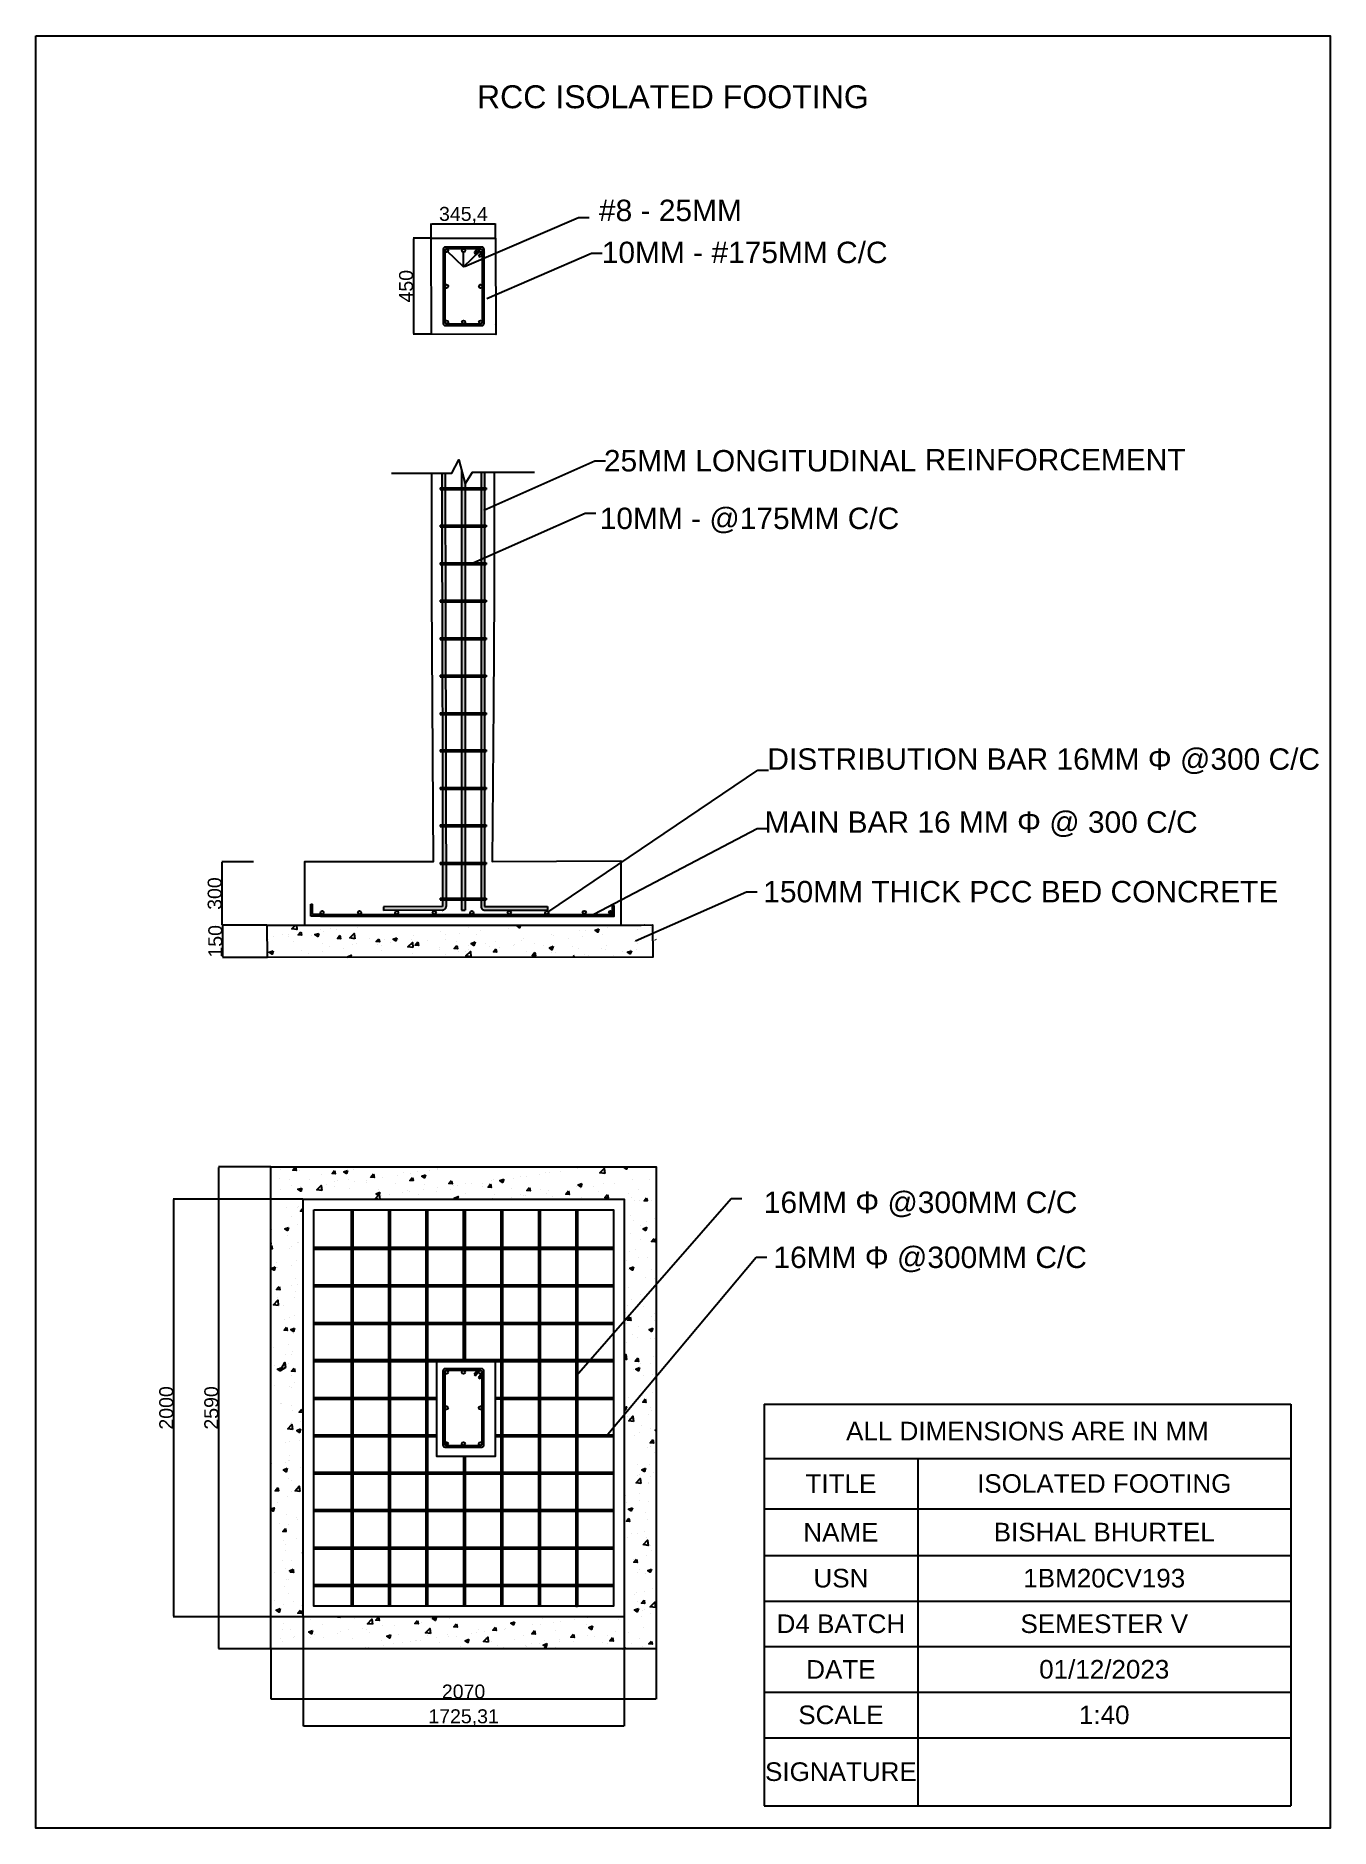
# Model space of a CAD drawing. Header units: inches. Extents: x 448145 to 618619, y -64863 to 148507.
# Drawn here: x 480401 to 487355, y 137958 to 147585 of the extents above; entities that cross this region are included whole.
import ezdxf
from ezdxf import colors
from ezdxf.entities.mleader import LeaderData, LeaderLine
from ezdxf.math import Vec2, Vec3

# ---------------------------------------------------------------- set-up
doc = ezdxf.new("R2010")
doc.units = ezdxf.units.IN
doc.header["$MEASUREMENT"] = 0
doc.layers.add('HATC', color=250, linetype='Continuous')
doc.styles.add('Annotative', font='Arial.ttf', dxfattribs={"height": 75})
doc.styles.add('PDF Arial', font='Arial.ttf')
doc.styles.get("Standard").update_dxf_attribs({"font": 'Arial.ttf', "height": 75})
doc.dimstyles.new('ISO-25', dxfattribs={"dimtxt": 2.5, "dimasz": 2.5, "dimexe": 1.25, "dimexo": 0.625, "dimtad": 1, "dimtxsty": 'Standard', "dimcen": 2.5, "dimadec": 0, "dimazin": 0, "dimtfac": 1, "dimtmove": 0, "dimatfit": 3, "dimfxl": 0, "dimarcsym": 0})

msp = doc.modelspace()

# ---------------------------------------------------------------- texts
at = {"insert": (482771.142, 147319.429), "char_height": 123.29494, "attachment_point": 1}
msp.add_mtext_dynamic_manual_height_columns('RCC ISOLATED FOOTING', width=150031.01646, gutter_width=616.475, heights=[0], dxfattribs=at)
at = {"color": 5, "attachment_point": 7, "style": 'PDF Arial'}
for s, insert, char_height in [('#8 - 25MM', (483426.725, 146588.218), 115.0089), ('10MM - #175MM C/C', (483441.803, 146362.561), 115.00894), ('25MM LONGITUDINAL', (483453.277, 145243.508), 115.00894), ('REINFORCEMENT', (485176.763, 145248.999), 115.00894), ('10MM - @175MM C/C', (483430.817, 144912.442), 115.00894), ('DISTRIBUTION BAR 16MM Φ @300 C/C ', (484331.433, 143619.459), 115.00894), ('MAIN BAR 16 MM Φ @ 300 C/C', (484316.189, 143281.131), 115.00894), ('150MM THICK PCC BED CONCRETE', (484309.412, 142928.986), 115.00894), ('16MM Φ @300MM C/C', (484312.698, 141238.816), 115.00894), ('16MM Φ @300MM C/C', (484363.954, 140943.348), 115.00894)]:
    msp.add_mtext(s, dxfattribs=dict(at, insert=insert, char_height=char_height))

# ---------------------------------------------------------------- blocks, each defined once
blk = doc.blocks.new('*D367')
at = {"color": 0, "lineweight": -2}
for p, q in [((481663.5, 141509.3), (481382.1, 141509.3)), ((481383.4, 141506.8), (481383.4, 138922.9)), ((481663.5, 138920.4), (481382.1, 138920.4))]:
    blk.add_line(p, q, dxfattribs=at)
at = {"color": 0}
for points in [[(481383, 141506.8), (481383.8, 141506.8), (481383.4, 141509.3)], [(481383, 138922.9), (481383.8, 138922.9), (481383.4, 138920.4)]]:
    blk.add_solid(points, dxfattribs=at)
at = {"layer": 'Defpoints', "color": 0}
for p in [(481664.1, 141509.3), (481383.4, 138920.4), (481664.1, 138920.4)]:
    blk.add_point(p, dxfattribs=at)
at = {"color": 0, "insert": (481344.5, 140214.9), "char_height": 75, "attachment_point": 5, "rotation": 90}
blk.add_mtext('2590', dxfattribs=at)
blk = doc.blocks.new('*D368')
at = {"color": 0, "lineweight": -2}
for p, q in [((481664.1, 138919.8), (481664.1, 138650.9)), ((483734.8, 138919.8), (483734.8, 138650.9)), ((481666.6, 138652.2), (483732.3, 138652.2))]:
    blk.add_line(p, q, dxfattribs=at)
at = {"color": 0}
for points in [[(481666.6, 138652.6), (481666.6, 138651.8), (481664.1, 138652.2)], [(483732.3, 138652.6), (483732.3, 138651.8), (483734.8, 138652.2)]]:
    blk.add_solid(points, dxfattribs=at)
at = {"layer": 'Defpoints', "color": 0}
for p in [(481664.1, 138920.4), (483734.8, 138920.4), (483734.8, 138652.2)]:
    blk.add_point(p, dxfattribs=at)
at = {"color": 0, "insert": (482699.4, 138691.1), "char_height": 75, "attachment_point": 5}
blk.add_mtext('2070', dxfattribs=at)
blk = doc.blocks.new('*D364')
at = {"color": 0, "lineweight": -2}
for p, q in [((481570.1, 143148.2), (481400.2, 143148.2)), ((481401.5, 143145.7), (481401.5, 142809.7)), ((481499.9, 142807.2), (481400.2, 142807.2))]:
    blk.add_line(p, q, dxfattribs=at)
at = {"color": 0}
for points in [[(481401.1, 143145.7), (481401.9, 143145.7), (481401.5, 143148.2)], [(481401.1, 142809.7), (481401.9, 142809.7), (481401.5, 142807.2)]]:
    blk.add_solid(points, dxfattribs=at)
at = {"layer": 'Defpoints', "color": 0}
for p in [(481570.7, 143148.2), (481401.5, 142807.2), (481500.6, 142807.2)]:
    blk.add_point(p, dxfattribs=at)
at = {"color": 0, "insert": (481362.6, 142977.7), "char_height": 75, "attachment_point": 5, "rotation": 90}
blk.add_mtext('300', dxfattribs=at)
blk = doc.blocks.new('*D369')
at = {"color": 0, "lineweight": -2}
for p, q in [((481643.2, 142807.2), (481403.5, 142807.2)), ((481404.8, 142804.7), (481404.8, 142637.7)), ((481643.3, 142635.2), (481403.5, 142635.2))]:
    blk.add_line(p, q, dxfattribs=at)
at = {"color": 0}
for points in [[(481404.4, 142804.7), (481405.2, 142804.7), (481404.8, 142807.2)], [(481404.4, 142637.7), (481405.2, 142637.7), (481404.8, 142635.2)]]:
    blk.add_solid(points, dxfattribs=at)
at = {"layer": 'Defpoints', "color": 0}
for p in [(481643.8, 142807.2), (481404.8, 142635.2), (481643.9, 142635.2)]:
    blk.add_point(p, dxfattribs=at)
at = {"color": 0, "insert": (481365.9, 142721.2), "char_height": 75, "attachment_point": 5, "rotation": 90}
blk.add_mtext('150', dxfattribs=at)
blk = doc.blocks.new('*D370')
at = {"color": 0, "lineweight": -2}
for p, q in [((481836.2, 141336.6), (481140.1, 141336.6)), ((481141.3, 141334.1), (481141.3, 139095.6)), ((481836.2, 139093.1), (481140.1, 139093.1))]:
    blk.add_line(p, q, dxfattribs=at)
at = {"color": 0}
for points in [[(481140.9, 141334.1), (481141.7, 141334.1), (481141.3, 141336.6)], [(481140.9, 139095.6), (481141.7, 139095.6), (481141.3, 139093.1)]]:
    blk.add_solid(points, dxfattribs=at)
at = {"layer": 'Defpoints', "color": 0}
for p in [(481836.8, 141336.6), (481141.3, 139093.1), (481836.8, 139093.1)]:
    blk.add_point(p, dxfattribs=at)
at = {"color": 0, "insert": (481102.4, 140214.9), "char_height": 75, "attachment_point": 5, "rotation": 90}
blk.add_mtext('2000', dxfattribs=at)
blk = doc.blocks.new('*D371')
at = {"color": 0, "lineweight": -2}
for p, q in [((481836.8, 139092.5), (481836.8, 138504.7)), ((483562.1, 139092.5), (483562.1, 138504.7)), ((483559.6, 138505.9), (481839.3, 138505.9))]:
    blk.add_line(p, q, dxfattribs=at)
at = {"color": 0}
for points in [[(481839.3, 138506.4), (481839.3, 138505.5), (481836.8, 138505.9)], [(483559.6, 138506.4), (483559.6, 138505.5), (483562.1, 138505.9)]]:
    blk.add_solid(points, dxfattribs=at)
at = {"layer": 'Defpoints', "color": 0}
for p in [(481836.8, 139093.1), (483562.1, 139093.1), (481836.8, 138505.9)]:
    blk.add_point(p, dxfattribs=at)
at = {"color": 0, "insert": (482699.4, 138551.6), "char_height": 75, "attachment_point": 5}
blk.add_mtext('1725,31', dxfattribs=at)
blk = doc.blocks.new('*D372')
at = {"color": 0, "lineweight": -2}
for p, q in [((482525.9, 146498), (482525.9, 146577.3)), ((482528.4, 146576), (482868.8, 146576)), ((482871.3, 146498), (482871.3, 146577.3))]:
    blk.add_line(p, q, dxfattribs=at)
at = {"color": 0}
for points in [[(482528.4, 146576.4), (482528.4, 146575.6), (482525.9, 146576)], [(482868.8, 146576.4), (482868.8, 146575.6), (482871.3, 146576)]]:
    blk.add_solid(points, dxfattribs=at)
at = {"layer": 'Defpoints', "color": 0}
for p in [(482871.3, 146576), (482525.9, 146497.4), (482871.3, 146497.4)]:
    blk.add_point(p, dxfattribs=at)
at = {"color": 0, "insert": (482698.6, 146621.7), "char_height": 75, "attachment_point": 5}
blk.add_mtext('345,4', dxfattribs=at)
blk = doc.blocks.new('*D373')
at = {"color": 0, "lineweight": -2}
for p, q in [((482525.3, 146497.4), (482428.4, 146497.4)), ((482429.6, 146494.9), (482429.6, 145985.2)), ((482527, 145982.7), (482428.4, 145982.7))]:
    blk.add_line(p, q, dxfattribs=at)
at = {"color": 0}
for points in [[(482429.2, 146494.9), (482430.1, 146494.9), (482429.6, 146497.4)], [(482429.2, 145985.2), (482430.1, 145985.2), (482429.6, 145982.7)]]:
    blk.add_solid(points, dxfattribs=at)
at = {"layer": 'Defpoints', "color": 0}
for p in [(482525.9, 146497.4), (482429.6, 145982.7), (482527.6, 145982.7)]:
    blk.add_point(p, dxfattribs=at)
at = {"color": 0, "insert": (482390.7, 146240), "char_height": 75, "attachment_point": 5, "rotation": 90}
blk.add_mtext('450', dxfattribs=at)
blk = doc.blocks.new('*T366')
at = {"layer": 'HATC', "color": 0, "linetype": 'ByBlock', "lineweight": -2}
for p, q in [((0, 0), (2829.4, 0)), ((0, 0), (0, -2157.8)), ((2829.4, 0), (2829.4, -2157.8)), ((0, -291.5), (2829.4, -291.5)), ((825.6, -291.5), (825.6, -2157.8)), ((0, -563.4), (2829.4, -563.4)), ((0, -813.4), (2829.4, -813.4)), ((0, -1058.2), (2829.4, -1058.2)), ((0, -1302.9), (2829.4, -1302.9)), ((0, -1547.7), (2829.4, -1547.7)), ((0, -1792.5), (2829.4, -1792.5)), ((0, -2157.8), (2829.4, -2157.8))]:
    blk.add_line(p, q, dxfattribs=at)
at = {"layer": 'HATC', "color": 0, "char_height": 100, "attachment_point": 5}
for s, insert, width in [('{\\fArial|b0|i0|c0|p0;\\C256;ALL DIMENSIONS ARE IN MM}', (1414.7, -145.7), 2829.314), ('TITLE', (412.8, -427.5), 825.527), ('ISOLATED FOOTING', (1827.5, -427.5), 2003.667), ('NAME', (412.8, -688.4), 825.527), ('BISHAL BHURTEL', (1827.5, -688.4), 2003.667), ('1BM20CV193', (1827.5, -935.8), 2003.667), ('SEMESTER V', (1827.5, -1180.6), 2003.667), ('01/12/2023', (1827.5, -1425.3), 2003.667), ('1:40', (1827.5, -1670.1), 2003.667)]:
    blk.add_mtext(s, dxfattribs=dict(at, insert=insert, width=width))
at = {"layer": 'HATC', "color": 0, "char_height": 100, "width": 825.527, "attachment_point": 5, "style": 'Annotative'}
for s, insert in [('USN', (412.8, -935.8)), ('D4 BATCH', (412.8, -1180.6)), ('DATE', (412.8, -1425.3)), ('SCALE', (412.8, -1670.1)), ('SIGNATURE', (412.8, -1975.2))]:
    blk.add_mtext(s, dxfattribs=dict(at, insert=insert))

# ---------------------------------------------------------------- dimensions: what is measured, and where the dimension line sits
for base, p1, p2, picture, middle in [((482871.3, 146576.002), (482525.899, 146497.373), (482871.3, 146497.373), '*D372', (482698.599, 146621.699)), ((481836.79, 138505.943), (483562.102, 139093.146), (481836.79, 139093.146), '*D371', (482699.446, 138551.639))]:
    dim = msp.add_linear_dim(base=base, p1=p1, p2=p2, dimstyle='ISO-25')
    dim.commit()
    dim.dimension.update_dxf_attribs({"geometry": picture, "text_midpoint": middle})
for base, p1, p2, text, picture, middle in [((482429.64, 145982.658), (482525.899, 146497.373), (482527.592, 145982.658), '450', '*D373', (482390.722, 146240.016)), ((481401.494, 142807.16), (481570.696, 143148.221), (481500.555, 142807.16), '300', '*D364', (481362.551, 142977.691)), ((481404.771, 142635.198), (481643.779, 142807.16), (481643.92, 142635.198), '150', '*D369', (481365.853, 142721.179)), ((481383.398, 138920.446), (481664.09, 141509.26), (481664.09, 138920.446), '2590', '*D367', (481344.48, 140214.853)), ((481141.325, 139093.146), (481836.79, 141336.559), (481836.79, 139093.146), '2000', '*D370', (481102.407, 140214.853))]:
    dim = msp.add_linear_dim(base=base, p1=p1, p2=p2, angle=90, text=text, dimstyle='ISO-25')
    dim.commit()
    dim.dimension.update_dxf_attribs({"geometry": picture, "text_midpoint": middle})
dim = msp.add_linear_dim(base=(483734.802, 138652.177), p1=(481664.09, 138920.446), p2=(483734.802, 138920.446), text='2070', dimstyle='ISO-25')
dim.commit()
dim.dimension.update_dxf_attribs({"geometry": '*D368', "text_midpoint": (482699.446, 138691.095)})

# ---------------------------------------------------------------- hatches: boundary and pattern name
h = msp.add_hatch(color=256)
h.dxf.hatch_style = 1
h.paths.add_polyline_path([(482815.521, 146412.64), (482815.521, 146427.971), (482795.231, 146400.924), (482802.591, 146395.403)])
h.paths.add_polyline_path([(482798.887, 146437.298, -0.23959), (482806.32, 146441.077), (482790.106, 146441.077), (482771.845, 146418.57), (482778.99, 146412.773)])
h.paths.add_polyline_path([(482821.24, 144956.497), (482572.773, 144956.497), (482572.797, 144947.297), (482821.24, 144947.297)])
h.paths.add_polyline_path([(482707.065, 145148.781), (482688.441, 145148.781), (482688.441, 144956.497), (482707.065, 144956.497)])
h.paths.add_polyline_path([(482707.065, 144947.297), (482688.441, 144947.297), (482688.441, 144755.013), (482707.065, 144755.013)])
h.paths.add_polyline_path([(482600.173, 145235.865), (482581.773, 145235.865), (482581.977, 145157.981), (482600.374, 145157.981)])
h.paths.add_polyline_path([(482707.065, 145184.426), (482688.441, 145251.829), (482688.441, 145157.981), (482707.065, 145157.981)])
h.paths.add_polyline_path([(482812.04, 145240.945), (482793.416, 145240.945), (482793.416, 145157.981), (482812.04, 145157.981)])
h.paths.add_polyline_path([(482821.24, 145157.981), (482572.773, 145157.981), (482572.797, 145148.781), (482821.24, 145148.781)])
h.paths.add_polyline_path([(482812.04, 145148.781), (482793.416, 145148.781), (482793.416, 144956.497), (482812.04, 144956.497)])
h.paths.add_polyline_path([(482600.398, 145148.781), (482582.001, 145148.781), (482582.506, 144956.497), (482600.893, 144956.497)])
h.paths.add_polyline_path([(482600.917, 144947.297), (482582.53, 144947.297), (482583.035, 144755.013), (482601.413, 144755.013)])
h.paths.add_polyline_path([(482601.436, 144745.813), (482583.059, 144745.813), (482583.564, 144553.529), (482601.942, 144553.529), (482601.866, 144578.974)])
h.paths.add_polyline_path([(482821.24, 144755.013), (482572.773, 144755.013), (482572.797, 144745.813), (482821.24, 144745.813)])
h.paths.add_polyline_path([(482812.04, 144947.297), (482793.416, 144947.297), (482793.416, 144755.013), (482812.04, 144755.013)])
h.paths.add_polyline_path([(482812.04, 144745.813), (482793.416, 144745.813), (482793.416, 144553.529), (482812.04, 144553.529)])
h.paths.add_polyline_path([(482707.065, 144745.813), (482688.441, 144745.813), (482688.441, 144553.529), (482707.065, 144553.529)])
h.paths.add_polyline_path([(482601.969, 144544.329), (482583.588, 144544.329), (482583.746, 144484.148), (482584.137, 144352.045), (482602.538, 144352.045)])
h.paths.add_polyline_path([(482821.24, 144553.529), (482572.773, 144553.529), (482572.797, 144544.329), (482821.24, 144544.329)])
h.paths.add_polyline_path([(482707.065, 144544.329), (482688.441, 144544.329), (482688.441, 144352.045), (482707.065, 144352.045)])
h.paths.add_polyline_path([(482812.04, 144544.329), (482793.416, 144544.329), (482793.416, 144352.045), (482812.04, 144352.045)])
h.paths.add_polyline_path([(482707.065, 144342.845), (482688.441, 144342.845), (482688.441, 144150.561), (482707.065, 144150.561)])
h.paths.add_polyline_path([(482602.565, 144342.845), (482584.164, 144342.845), (482584.733, 144150.561), (482603.134, 144150.561)])
h.paths.add_polyline_path([(482821.24, 144352.045), (482572.773, 144352.045), (482572.797, 144342.845), (482821.24, 144342.845)])
h.paths.add_polyline_path([(482812.04, 144342.845), (482793.416, 144342.845), (482793.416, 144150.561), (482812.04, 144150.561)])
h.paths.add_polyline_path([(482812.04, 144141.361), (482793.416, 144141.361), (482793.416, 143949.077), (482812.04, 143949.077)])
h.paths.add_polyline_path([(482707.065, 144141.361), (482688.441, 144141.361), (482688.441, 143949.077), (482707.065, 143949.077)])
h.paths.add_polyline_path([(482603.161, 144141.361), (482584.76, 144141.361), (482585.159, 144006.644), (482585.273, 143949.077), (482603.673, 143949.077), (482603.559, 144006.699)])
h.paths.add_polyline_path([(482821.24, 144150.561), (482572.773, 144150.561), (482572.797, 144141.361), (482821.24, 144141.361)])
h.paths.add_polyline_path([(482821.24, 143949.077), (482572.773, 143949.077), (482572.797, 143939.877), (482821.24, 143939.877)])
h.paths.add_polyline_path([(482707.065, 143939.877), (482688.441, 143939.877), (482688.441, 143749.312), (482707.065, 143749.312)])
h.paths.add_polyline_path([(482603.691, 143939.877), (482585.291, 143939.877), (482585.667, 143749.312), (482604.068, 143749.312)])
h.paths.add_polyline_path([(482812.04, 143939.877), (482793.416, 143939.877), (482793.416, 143749.312), (482812.04, 143749.312)])
h.paths.add_polyline_path([(482707.065, 143740.112), (482688.441, 143740.112), (482688.441, 143547.803), (482707.065, 143547.803)])
h.paths.add_polyline_path([(482604.086, 143740.112), (482585.686, 143740.112), (482586.066, 143547.803), (482604.466, 143547.803)])
h.paths.add_polyline_path([(482812.04, 143740.112), (482793.416, 143740.112), (482793.416, 143547.803), (482812.04, 143547.803)])
h.paths.add_polyline_path([(482821.24, 143749.312), (482572.773, 143749.312), (482572.797, 143740.112), (482821.24, 143740.112)])
h.paths.add_polyline_path([(482707.065, 143538.603), (482688.441, 143538.603), (482688.441, 143346.319), (482707.065, 143346.319)])
h.paths.add_polyline_path([(482604.485, 143538.603), (482586.084, 143538.603), (482586.464, 143346.319), (482604.865, 143346.319)])
h.paths.add_polyline_path([(482812.04, 143538.603), (482793.416, 143538.603), (482793.416, 143346.319), (482812.04, 143346.319)])
h.paths.add_polyline_path([(482821.24, 143547.803), (482572.773, 143547.803), (482572.797, 143538.603), (482821.24, 143538.603)])
h.paths.add_polyline_path([(482821.24, 143346.319), (482572.773, 143346.319), (482572.797, 143337.119), (482821.24, 143337.119)])
h.paths.add_polyline_path([(482707.065, 143337.119), (482688.441, 143337.119), (482688.441, 143144.835), (482707.065, 143144.835)])
h.paths.add_polyline_path([(482604.883, 143337.119), (482586.482, 143337.119), (482586.852, 143149.914), (482586.852, 143144.835), (482605.253, 143144.835), (482605.253, 143149.933)])
h.paths.add_polyline_path([(482812.04, 143337.119), (482793.416, 143337.119), (482793.416, 143144.835), (482812.04, 143144.835)])
h.paths.add_polyline_path([(482707.065, 143135.635), (482688.441, 143135.635), (482688.441, 142952.551), (482707.065, 142952.551)])
h.paths.add_polyline_path([(482605.253, 143135.635), (482586.852, 143135.635), (482586.852, 142952.551), (482605.253, 142952.551)])
h.paths.add_polyline_path([(482812.04, 143135.635), (482793.416, 143135.635), (482793.416, 142952.551), (482812.04, 142952.551)])
h.paths.add_polyline_path([(482821.24, 143144.835), (482572.773, 143144.835), (482572.797, 143135.635), (482821.24, 143135.635)])
h.paths.add_polyline_path([(482707.065, 142943.351), (482688.441, 142943.351), (482688.441, 142889.171), (482707.065, 142889.171)])
h.paths.add_polyline_path([(482821.24, 142952.551), (482572.773, 142952.551), (482572.797, 142943.351), (482821.24, 142943.351)])
h.paths.add_polyline_path([(482605.253, 142907.571), (482605.253, 142943.351), (482586.852, 142943.351), (482586.852, 142907.571), (482268.981, 142906.005), (482269.072, 142887.605), (482586.852, 142889.171), (482588.631, 142889.171, 0.3874673)])
h.paths.add_polyline_path([(482812.04, 142943.351), (482793.416, 142943.351), (482793.416, 142907.571, 0.36945795), (482809.161, 142889.171), (483150.668, 142889.171), (483150.668, 142907.571), (482812.04, 142907.571)])
h.paths.add_polyline_path([(483507.772, 142913.978), (483498.572, 142913.978), (483498.572, 142865.467), (483455.434, 142865.467), (481931.606, 142865.467), (481887.941, 142865.467), (481887.941, 142920.916), (481878.74, 142920.916), (481878.74, 142856.266), (481931.606, 142856.266), (483455.434, 142856.266), (483507.772, 142856.266)])
h = msp.add_hatch(color=256)
h.dxf.hatch_style = 1
h.paths.add_polyline_path([(482797.982, 146450.277), (482601.099, 146450.277, 0.41421356), (482589.598, 146438.777), (482589.598, 146040.409, 0.41421356), (482601.099, 146028.909), (482797.982, 146028.909, 0.41421356), (482809.483, 146040.409), (482809.483, 146392.712), (482800.282, 146388.65), (482800.282, 146049.609, -0.41421356), (482788.782, 146038.109), (482610.299, 146038.109, -0.41421356), (482598.799, 146049.609), (482598.799, 146429.576, -0.02645304), (482598.863, 146430.791, -0.02958057), (482598.799, 146431.876, -0.44929925), (482609.085, 146441.012, -0.02645304), (482610.299, 146441.077), (482791.082, 146441.077, -0.41421356), (482800.282, 146431.876), (482800.282, 146427.971), (482800.282, 146388.65), (482809.483, 146392.712), (482809.483, 146438.777, 0.41421356)])
h = msp.add_hatch(color=256)
h.dxf.hatch_style = 1
h.paths.add_polyline_path([(482617.199, 146431.876, 1), (482598.799, 146431.876, 1)])
h.paths.add_polyline_path([(482708.741, 146431.876, 1), (482690.34, 146431.876, 1)])
h.paths.add_polyline_path([(482800.282, 146431.876, 1), (482781.882, 146431.876, 1)])
h.paths.add_polyline_path([(482800.282, 146238.274), (482800.282, 146240.911, 0.93056511), (482781.977, 146239.593, 0.93056511)])
h.paths.add_polyline_path([(482598.894, 146239.593, 1), (482617.294, 146239.593, 1)])
h.paths.add_polyline_path([(482617.199, 146047.309, 1), (482598.799, 146047.309, 1)])
h.paths.add_polyline_path([(482708.741, 146047.309, 1), (482690.34, 146047.309, 1)])
h.paths.add_polyline_path([(482800.282, 146047.309, 1), (482781.882, 146047.309, 1)])
h = msp.add_hatch(color=256)
h.dxf.hatch_style = 1
h.paths.add_polyline_path([(481929.913, 142874.779, 1), (481948.537, 142874.779, 1)])
h.paths.add_polyline_path([(482131.397, 142874.779, 1), (482150.021, 142874.779, 1)])
h.paths.add_polyline_path([(482349.812, 142874.779, 1), (482331.188, 142874.779, 1)])
h.paths.add_polyline_path([(482532.672, 142874.779, 1), (482551.296, 142874.779, 1)])
h.paths.add_polyline_path([(482752.78, 142874.779, 1), (482734.156, 142874.779, 1)])
h.paths.add_polyline_path([(482935.639, 142874.779, 1), (482954.264, 142874.779, 1)])
h.paths.add_polyline_path([(483137.123, 142874.779, 1), (483155.748, 142874.779, 1)])
h.paths.add_polyline_path([(483338.607, 142876.472, 1), (483357.232, 142876.472, 1)])
h = msp.add_hatch(color=256)
h.dxf.hatch_style = 1
h.paths.add_polyline_path([(483479.948, 142876.472, 1), (483498.572, 142876.472, 1)])
h = msp.add_hatch(color=256)
h.dxf.hatch_style = 1
h.paths.add_polyline_path([(482105.041, 141278.992), (482095.841, 141278.992), (482095.841, 139150.713), (482105.041, 139150.713)])
h.paths.add_polyline_path([(482304.832, 141278.992), (482295.632, 141278.992), (482295.632, 139150.713), (482304.832, 139150.713)])
h.paths.add_polyline_path([(482506.316, 141278.992), (482497.116, 141278.992), (482497.116, 139150.713), (482506.316, 139150.713)])
h.paths.add_polyline_path([(482707.8, 140407.136, -1), (482689.399, 140407.136, -1)], flags=0)
h.paths.add_polyline_path([(482616.353, 140214.853, -1), (482597.952, 140214.853, -1)], flags=0)
h.paths.add_polyline_path([(482707.8, 140022.569, -1), (482689.399, 140022.569, -1)], flags=0)
edge = h.paths.add_edge_path()
edge.add_arc((482607.058, 140022.569), 9.2, 276.7773921, 360)
edge.add_arc((482607.058, 140022.569), 9.2, 0, 173.2226083)
edge.add_arc((482609.358, 140024.869), 11.5, 186.0611761, 263.9388239)
edge = h.paths.add_edge_path()
edge.add_arc((482607.058, 140407.136), 9.2, 186.7773921, 360)
edge.add_arc((482607.058, 140407.136), 9.2, 0, 83.2226079)
edge.add_arc((482609.358, 140404.836), 11.5, 96.0611761, 173.9388239)
h = msp.add_hatch(color=256)
h.dxf.hatch_style = 1
h.paths.add_polyline_path([(482707.8, 141278.992), (482698.599, 141278.992), (482698.599, 140473.057), (482707.8, 140473.057)])
h.paths.add_polyline_path([(483110.768, 141278.992), (483101.567, 141278.992), (483101.567, 139150.713), (483110.768, 139150.713)])
h.paths.add_polyline_path([(483312.251, 141278.992), (483303.051, 141278.992), (483303.051, 140412.935), (483312.251, 140423.171)])
h.paths.add_polyline_path([(482909.284, 141278.992), (482900.083, 141278.992), (482900.083, 139150.713), (482909.284, 139150.713)])
h = msp.add_hatch(color=256)
h.dxf.hatch_style = 1
h.paths.add_polyline_path([(483357.088, 140473.057), (481894.357, 140473.057), (481894.357, 140463.857), (483348.819, 140463.857)])
h.paths.add_polyline_path([(483504.535, 140674.541), (481894.357, 140674.541), (481894.357, 140665.34), (483504.535, 140665.34)])
h.paths.add_polyline_path([(483504.535, 140876.025), (481894.357, 140876.025), (481894.357, 140866.824), (483504.535, 140866.824)])
h.paths.add_polyline_path([(483504.535, 141077.509), (481894.357, 141077.509), (481894.357, 141068.308), (483504.535, 141068.308)])
h = msp.add_hatch(color=256)
h.dxf.hatch_style = 1
h.paths.add_polyline_path([(483504.535, 140473.057), (483357.088, 140473.057), (483348.819, 140463.857), (483504.535, 140463.857)])
h = msp.add_hatch(color=256)
h.dxf.hatch_style = 1
h.paths.add_polyline_path([(483312.251, 140262.373), (483303.051, 140262.373), (483303.051, 140070.089), (483312.251, 140070.089)])
h.paths.add_polyline_path([(483312.251, 140423.171), (483303.051, 140412.935), (483303.051, 140271.573), (483312.251, 140271.573)])
h.paths.add_polyline_path([(483312.251, 140060.889), (483303.051, 140060.889), (483303.051, 139870.298), (483312.251, 139870.298)])
h.paths.add_polyline_path([(483312.251, 139861.098), (483303.051, 139861.098), (483303.051, 139668.814), (483312.251, 139668.814)])
h.paths.add_polyline_path([(483312.251, 139870.298), (483303.051, 139870.298), (483303.051, 139861.098), (483312.251, 139861.098)])
h.paths.add_polyline_path([(483504.535, 139668.814), (483312.251, 139668.814), (481894.357, 139668.814), (481894.357, 139659.614), (483504.535, 139659.614)])
h.paths.add_polyline_path([(483504.535, 139467.33), (481894.357, 139467.33), (481894.357, 139458.13), (483504.535, 139458.13)])
h.paths.add_polyline_path([(482707.8, 139659.614), (482698.599, 139659.614), (482698.599, 139467.33), (482707.8, 139467.33)])
h.paths.add_polyline_path([(482707.8, 139956.648), (482698.599, 139956.648), (482698.599, 139870.298), (482707.8, 139870.298)])
h.paths.add_polyline_path([(482707.8, 139870.298), (482698.599, 139870.298), (482698.599, 139861.098), (482707.8, 139861.098)])
h.paths.add_polyline_path([(482707.8, 139861.098), (482698.599, 139861.098), (482698.599, 139668.814), (482707.8, 139668.814)])
h = msp.add_hatch(color=256)
h.dxf.hatch_style = 1
h.paths.add_polyline_path([(482616.258, 140407.136, 1), (482597.857, 140407.136, 1)])
h.paths.add_polyline_path([(482707.8, 140407.136, 1), (482689.399, 140407.136, 1)])
h.paths.add_polyline_path([(482799.341, 140407.136, 1), (482780.941, 140407.136, 1)])
h.paths.add_polyline_path([(482799.341, 140213.534), (482799.341, 140216.171, 0.93056511), (482781.036, 140214.853, 0.93056511)])
h.paths.add_polyline_path([(482597.952, 140214.853, 1), (482616.353, 140214.853, 1)])
h.paths.add_polyline_path([(482616.258, 140022.569, 1), (482597.857, 140022.569, 1)])
h.paths.add_polyline_path([(482707.8, 140022.569, 1), (482689.399, 140022.569, 1)])
h.paths.add_polyline_path([(482799.341, 140022.569, 1), (482780.941, 140022.569, 1)])
h = msp.add_hatch(color=256)
h.dxf.hatch_style = 1
h.paths.add_polyline_path([(482707.8, 140407.136, -1), (482689.399, 140407.136, -1)], flags=0)
h.paths.add_polyline_path([(482616.353, 140214.853, -1), (482597.952, 140214.853, -1)], flags=0)
h.paths.add_polyline_path([(482707.8, 140022.569, -1), (482689.399, 140022.569, -1)], flags=0)
edge = h.paths.add_edge_path()
edge.add_arc((482607.058, 140022.569), 9.2, 276.7773921, 360)
edge.add_arc((482607.058, 140022.569), 9.2, 0, 173.2226083)
edge.add_arc((482609.358, 140024.869), 11.5, 186.0611761, 263.9388239)
edge = h.paths.add_edge_path()
edge.add_arc((482607.058, 140022.569), 9.2, 276.7773921, 360)
edge.add_arc((482607.058, 140022.569), 9.2, 0, 173.2226083)
edge.add_arc((482609.358, 140024.869), 11.5, 186.0611761, 263.9388239)
edge = h.paths.add_edge_path()
edge.add_arc((482607.058, 140022.569), 9.2, 276.7773921, 360)
edge.add_arc((482607.058, 140022.569), 9.2, 0, 173.2226083)
edge.add_arc((482609.358, 140024.869), 11.5, 186.0611761, 263.9388239)
h = msp.add_hatch(color=256)
h.dxf.hatch_style = 1
h.paths.add_polyline_path([(482799.341, 140387.899), (482799.341, 140403.231), (482779.052, 140376.184), (482786.411, 140370.663)])
h.paths.add_polyline_path([(482782.708, 140412.558, -0.23959), (482790.141, 140416.337), (482773.926, 140416.337), (482755.666, 140393.83), (482762.81, 140388.033)])
h = msp.add_hatch(color=256)
h.dxf.hatch_style = 1
h.paths.add_polyline_path([(483101.567, 140271.573), (482909.284, 140271.573), (482909.284, 140262.373), (483101.567, 140262.373)], flags=16)
h.paths.add_polyline_path([(482295.632, 140271.573), (482105.041, 140271.573), (482105.041, 140262.373), (482295.632, 140262.373)])
h.paths.add_polyline_path([(482095.841, 140271.573), (481894.357, 140271.573), (481894.357, 140262.373), (482095.841, 140262.373)])
h.paths.add_polyline_path([(482497.116, 140271.573), (482304.832, 140271.573), (482304.832, 140262.373), (482497.116, 140262.373)])
h.paths.add_polyline_path([(483504.535, 140271.573), (482871.3, 140271.573), (482871.3, 140262.373), (483504.535, 140262.373)])
h = msp.add_hatch(color=256)
h.dxf.hatch_style = 1
h.paths.add_polyline_path([(482554.682, 140070.089), (481894.357, 140070.089), (481894.357, 140060.889), (482554.682, 140060.889)])
h.paths.add_polyline_path([(482554.682, 140271.573), (482506.316, 140271.573), (482506.316, 140262.373), (482554.682, 140262.373)])
h = msp.add_hatch(color=256)
h.dxf.hatch_style = 1
h.paths.add_polyline_path([(483101.567, 140271.573), (482909.284, 140271.573), (482909.284, 140262.373), (483101.567, 140262.373)])
h = msp.add_hatch(color=256)
h.dxf.hatch_style = 1
h.paths.add_polyline_path([(483504.535, 140070.089), (482909.284, 140070.089), (482909.284, 140060.889), (483504.535, 140060.889)])
h.paths.add_polyline_path([(482900.083, 140070.089), (482871.3, 140070.089), (482871.3, 140060.889), (482900.083, 140060.889)])
h = msp.add_hatch(color=256)
h.dxf.hatch_style = 1
h.paths.add_polyline_path([(482095.841, 139870.298), (481894.357, 139870.298), (481894.357, 139861.098), (482095.841, 139861.098)])
h.paths.add_polyline_path([(482295.632, 139870.298), (482105.041, 139870.298), (482105.041, 139861.098), (482295.632, 139861.098)])
h.paths.add_polyline_path([(482497.116, 139870.298), (482304.832, 139870.298), (482304.832, 139861.098), (482497.116, 139861.098)])
h.paths.add_polyline_path([(482698.599, 139870.298), (482506.316, 139870.298), (482506.316, 139861.098), (482698.599, 139861.098)])
h.paths.add_polyline_path([(482900.083, 139870.298), (482707.8, 139870.298), (482707.8, 139861.098), (482900.083, 139861.098)])
h.paths.add_polyline_path([(483101.567, 139870.298), (482909.284, 139870.298), (482909.284, 139861.098), (483101.567, 139861.098)])
h.paths.add_polyline_path([(483303.051, 139870.298), (483110.768, 139870.298), (483110.768, 139861.098), (483303.051, 139861.098)])
h.paths.add_polyline_path([(483504.535, 139870.298), (483312.251, 139870.298), (483312.251, 139861.098), (483504.535, 139861.098)])
h = msp.add_hatch(color=256)
h.dxf.hatch_style = 1
h.paths.add_polyline_path([(483312.251, 139659.614), (483303.051, 139659.614), (483303.051, 139467.33), (483312.251, 139467.33)])
h = msp.add_hatch(color=256)
h.dxf.hatch_style = 1
h.paths.add_polyline_path([(483504.535, 139265.847), (481894.357, 139265.847), (481894.357, 139256.646), (483504.535, 139256.646)])
h.paths.add_polyline_path([(482095.841, 139467.33), (481894.357, 139467.33), (481894.357, 139458.13), (482095.841, 139458.13)])
h = msp.add_hatch(color=256)
h.dxf.hatch_style = 1
h.paths.add_polyline_path([(482707.8, 139458.13), (482698.599, 139458.13), (482698.599, 139265.847), (482707.8, 139265.847)])
h = msp.add_hatch(color=256)
h.dxf.hatch_style = 1
h.paths.add_polyline_path([(483312.251, 139458.13), (483303.051, 139458.13), (483303.051, 139265.847), (483312.251, 139265.847)])
h = msp.add_hatch(color=256)
h.dxf.hatch_style = 1
h.paths.add_polyline_path([(482707.8, 139256.646), (482698.599, 139256.646), (482698.599, 139150.713), (482707.8, 139150.713)])
h = msp.add_hatch(color=256)
h.dxf.hatch_style = 1
h.paths.add_polyline_path([(483312.251, 139256.646), (483303.051, 139256.646), (483303.051, 139150.713), (483312.251, 139150.713)])

# ---------------------------------------------------------------- linework, layer by layer
for p, q in [((482607.999, 146431.876), (482699.541, 146344.172)), ((482699.541, 146344.172), (482791.082, 146431.876)), ((482774.867, 146441.077), (482756.607, 146418.57)), ((482784.245, 146438.033), (482763.751, 146412.773)), ((482699.541, 146344.172), (482699.541, 146422.676)), ((482756.607, 146418.57), (482763.751, 146412.773)), ((482800.282, 146427.971), (482779.993, 146400.924)), ((482779.993, 146400.924), (482787.353, 146395.403)), ((482800.282, 146412.64), (482787.353, 146395.403)), ((482581.773, 145235.865), (482581.773, 145235.808)), ((482600.397, 145235.865), (482600.397, 145157.981)), ((482688.441, 145251.829), (482688.441, 145157.981)), ((482707.065, 145184.426), (482707.065, 145157.981)), ((482793.416, 145240.945), (482793.416, 145157.981)), ((482812.04, 145240.945), (482812.04, 145157.981)), ((482688.441, 145148.781), (482688.441, 144956.497)), ((482707.065, 145148.781), (482707.065, 144956.497)), ((482793.416, 145148.781), (482793.416, 144956.497)), ((482812.04, 145148.781), (482812.04, 144956.497)), ((482821.24, 145157.981), (482821.24, 145148.781)), ((482688.441, 144947.297), (482688.441, 144755.013)), ((482707.065, 144947.297), (482707.065, 144755.013)), ((482793.416, 144947.297), (482793.416, 144755.013)), ((482812.04, 144947.297), (482812.04, 144755.013)), ((482821.24, 144956.497), (482821.24, 144947.297)), ((482821.24, 144956.497), (482821.24, 144947.297)), ((482821.24, 144956.497), (482821.24, 144947.297)), ((482688.441, 144745.813), (482688.441, 144553.529)), ((482707.065, 144745.813), (482707.065, 144553.529)), ((482793.416, 144745.813), (482793.416, 144553.529)), ((482812.04, 144745.813), (482812.04, 144553.529)), ((482821.24, 144755.013), (482821.24, 144745.813)), ((482688.441, 144544.329), (482688.441, 144352.045)), ((482707.065, 144544.329), (482707.065, 144352.045)), ((482793.416, 144544.329), (482793.416, 144352.045)), ((482812.04, 144544.329), (482812.04, 144352.045)), ((482821.24, 144553.529), (482821.24, 144544.329)), ((482688.441, 144342.845), (482688.441, 144150.561)), ((482707.065, 144342.845), (482707.065, 144150.561)), ((482793.416, 144342.845), (482793.416, 144150.561)), ((482812.04, 144342.845), (482812.04, 144150.561)), ((482821.24, 144352.045), (482821.24, 144342.845)), ((482688.441, 144141.361), (482688.441, 143949.077)), ((482707.065, 144141.361), (482707.065, 143949.077)), ((482793.416, 144141.361), (482793.416, 143949.077)), ((482812.04, 144141.361), (482812.04, 143949.077)), ((482821.24, 144150.561), (482821.24, 144141.361)), ((482688.441, 143939.877), (482688.441, 143749.312)), ((482707.065, 143939.877), (482707.065, 143749.312)), ((482793.416, 143939.877), (482793.416, 143749.171)), ((482812.04, 143939.877), (482812.04, 143749.312)), ((482821.24, 143949.077), (482821.24, 143939.877)), ((482688.441, 143740.112), (482688.441, 143547.803)), ((482707.065, 143740.112), (482707.065, 143547.803)), ((482793.416, 143739.971), (482793.416, 143547.803)), ((482812.04, 143740.112), (482812.04, 143547.803)), ((482821.24, 143749.312), (482821.24, 143740.112)), ((482821.24, 143547.803), (482821.24, 143538.603)), ((482688.441, 143538.603), (482688.441, 143346.319)), ((482707.065, 143538.603), (482707.065, 143346.319)), ((482793.416, 143538.603), (482793.416, 143346.319)), ((482812.04, 143538.603), (482812.04, 143346.319)), ((482688.441, 143337.119), (482688.441, 143144.835)), ((482707.065, 143337.119), (482707.065, 143144.835)), ((482793.416, 143337.119), (482793.416, 143144.835)), ((482812.04, 143337.119), (482812.04, 143144.835)), ((482821.24, 143346.319), (482821.24, 143337.119)), ((482688.441, 143135.635), (482688.441, 142952.551)), ((482707.065, 143135.635), (482707.065, 142952.551)), ((482793.416, 143135.635), (482793.416, 142952.551)), ((482812.04, 143135.635), (482812.04, 142952.551)), ((482821.24, 143144.835), (482821.24, 143135.635)), ((481878.74, 142856.266), (481878.74, 142920.916)), ((481878.74, 142920.916), (481878.74, 142920.916)), ((481878.74, 142920.916), (481887.941, 142920.916)), ((481887.941, 142865.467), (481887.941, 142920.916)), ((482268.981, 142906.005), (482269.072, 142887.477)), ((482688.441, 142943.351), (482688.441, 142889.171)), ((482707.065, 142943.351), (482707.065, 142889.171)), ((482793.416, 142943.351), (482793.416, 142907.571)), ((482812.04, 142943.351), (482812.04, 142907.571)), ((482821.24, 142952.551), (482821.24, 142943.351)), ((483150.668, 142907.571), (483150.668, 142889.171)), ((483498.572, 142913.978), (483507.772, 142913.978)), ((481931.606, 142856.266), (481878.74, 142856.266)), ((481931.606, 142865.467), (481887.941, 142865.467)), ((481894.357, 140473.057), (482095.841, 140473.057)), ((481894.357, 140463.857), (482095.841, 140463.857)), ((482105.041, 140473.057), (482295.632, 140473.057)), ((482105.041, 140463.857), (482295.632, 140463.857)), ((482304.832, 140473.057), (482497.116, 140473.057)), ((482304.832, 140463.857), (482497.116, 140463.857)), ((482506.316, 140473.057), (482900.083, 140473.057)), ((482506.316, 140463.857), (482900.083, 140463.857)), ((482909.284, 140473.057), (483101.567, 140473.057)), ((482909.284, 140463.857), (483101.567, 140463.857)), ((483110.768, 140473.057), (483303.051, 140473.057)), ((483110.768, 140463.857), (483303.051, 140463.857)), ((483312.251, 140473.057), (483504.535, 140473.057)), ((483312.251, 140463.857), (483504.535, 140463.857)), ((482773.926, 140416.337), (482755.666, 140393.83)), ((482755.666, 140393.83), (482762.81, 140388.033)), ((482783.304, 140413.293), (482762.81, 140388.033)), ((482799.341, 140403.231), (482779.052, 140376.184)), ((482779.052, 140376.184), (482786.411, 140370.663)), ((482799.341, 140387.899), (482786.411, 140370.663)), ((482698.599, 139458.13), (482707.8, 139458.13)), ((483303.051, 139458.13), (483312.251, 139458.13)), ((482698.599, 139265.847), (482707.8, 139265.847)), ((483303.051, 139265.847), (483312.251, 139265.847)), ((483303.051, 139256.646), (483312.251, 139256.646)), ((483303.051, 139150.713), (483312.251, 139150.713))]:
    msp.add_line(p, q)
at = {"color": 7, "lineweight": 25}
for points in [[(480401.472, 147584.92), (487354.903, 147584.92), (487354.903, 137957.654), (480401.472, 137957.654)], [(482525.899, 146497.373), (482871.3, 146497.373), (482872.993, 145980.965), (482527.592, 145982.658)], [(483541.784, 142807.9), (483714.485, 142809.593), (483716.178, 142636.892), (481645.465, 142635.199), (481643.772, 142807.9)], [(483426.651, 142787.582), (483419.878, 142770.651), (483406.333, 142780.809)], [(481824.938, 142772.344), (481828.324, 142753.719), (481811.393, 142755.412)], [(481921.447, 142763.878), (481916.368, 142746.947), (481901.13, 142757.105)], [(482034.888, 142753.719), (482038.274, 142735.095), (482021.343, 142736.788)], [(482114.465, 142735.095), (482089.068, 142740.174), (482111.079, 142763.878)], [(482244.837, 142735.095), (482248.224, 142718.163), (482229.599, 142719.856)], [(482341.346, 142740.174), (482334.574, 142723.243), (482321.029, 142733.401)], [(482426.004, 142687.687), (482400.606, 142691.073), (482424.31, 142714.777)], [(482453.094, 142718.163), (482456.48, 142699.539), (482439.549, 142701.232)], [(482663.043, 142699.539), (482666.43, 142680.914), (482649.498, 142682.607)], [(482761.246, 142718.163), (482754.473, 142699.539), (482740.928, 142709.697)], [(482872.993, 142680.914), (482876.379, 142662.29), (482859.448, 142663.983)], [(483181.145, 142694.459), (483174.372, 142675.835), (483160.827, 142685.993)], [(481675.942, 142670.755), (481670.862, 142652.131), (481655.624, 142662.29)], [(482739.235, 142638.586), (482712.145, 142643.665), (482735.849, 142667.369)], [(483082.943, 142662.29), (483086.329, 142643.665), (483067.704, 142645.358)], [(483601.044, 142670.755), (483594.272, 142653.824), (483580.726, 142662.29)], [(481664.09, 141509.26), (483734.802, 141509.26), (483734.802, 138920.446), (481664.09, 138920.446)], [(481796.155, 141509.26), (481799.541, 141490.635), (481782.61, 141492.328)], [(482006.104, 141490.635), (482009.491, 141472.011), (481992.559, 141473.704)], [(482075.523, 141490.635), (482070.444, 141473.704), (482055.205, 141482.169)], [(482216.054, 141472.011), (482219.44, 141453.386), (482200.816, 141455.079)], [(482424.31, 141453.386), (482427.697, 141436.455), (482410.765, 141436.455)], [(482495.422, 141466.931), (482488.65, 141450), (482475.105, 141460.159)], [(482915.322, 141443.227), (482908.549, 141426.296), (482895.004, 141436.455)], [(483458.82, 141473.704), (483431.73, 141477.09), (483455.434, 141500.794)], [(481830.018, 141395.819), (481824.938, 141378.888), (481809.7, 141389.047)], [(481836.79, 141336.559), (483562.102, 141336.559), (483562.102, 139093.146), (481836.79, 139093.146)], [(481938.379, 141382.274), (481911.288, 141385.66), (481934.992, 141409.364)], [(482249.917, 141373.808), (482244.837, 141355.184), (482229.599, 141365.343)], [(482844.21, 141417.83), (482847.596, 141399.206), (482830.665, 141400.899)], [(483054.159, 141399.206), (483057.546, 141380.581), (483038.921, 141382.274)], [(483262.416, 141380.581), (483265.802, 141361.956), (483248.871, 141363.65)], [(483335.221, 141421.216), (483328.448, 141402.592), (483314.903, 141412.751)], [(483472.365, 141361.956), (483475.752, 141343.332), (483458.82, 141345.025)], [(483682.315, 141343.332), (483685.701, 141326.4), (483668.77, 141326.4)], [(481894.357, 141278.992), (483504.535, 141278.992), (483504.535, 139150.713), (481894.357, 139150.713)], [(481758.906, 141184.176), (481753.826, 141167.245), (481738.588, 141177.404)], [(483684.008, 141185.87), (483677.236, 141167.245), (483663.69, 141177.404)], [(483722.95, 141124.917), (483726.337, 141106.292), (483709.405, 141107.985)], [(481687.794, 140972.534), (481682.714, 140955.602), (481667.476, 140964.068)], [(483612.896, 140972.534), (483606.124, 140955.602), (483592.578, 140965.761)], [(481708.111, 140867.559), (481711.498, 140848.934), (481694.566, 140850.627)], [(481703.032, 140764.277), (481677.635, 140769.357), (481701.339, 140793.061)], [(483594.272, 140703.324), (483597.658, 140684.7), (483580.726, 140686.393)], [(481748.747, 140649.144), (481752.133, 140630.519), (481735.202, 140632.212)], [(481791.075, 140644.064), (481785.996, 140625.44), (481770.758, 140635.598)], [(483716.178, 140644.064), (483709.405, 140625.44), (483695.86, 140635.598)], [(483504.535, 140473.057), (481894.357, 140473.057)], [(483634.907, 140483.216), (483638.293, 140464.591), (483621.362, 140466.284)], [(481719.963, 140430.728), (481714.884, 140413.797), (481699.646, 140423.956)], [(481741.974, 140432.421), (481714.884, 140413.797), (481738.588, 140459.512)], [(481789.382, 140429.035), (481792.768, 140410.411), (481775.837, 140412.104)], [(483645.066, 140432.421), (483638.293, 140413.797), (483624.748, 140423.956)], [(481830.018, 140208.927), (481833.404, 140190.302), (481816.472, 140191.995)], [(483675.542, 140263.107), (483678.929, 140244.483), (483661.997, 140246.176)], [(481780.916, 140098.872), (481755.519, 140102.259), (481777.53, 140125.963)], [(481823.245, 140102.259), (481818.166, 140083.634), (481802.927, 140093.793)], [(483612.896, 140141.201), (483587.499, 140146.28), (483609.51, 140169.984)], [(483716.178, 140044.692), (483719.564, 140026.067), (483702.633, 140027.76)], [(481752.133, 139890.616), (481747.054, 139871.991), (481731.815, 139882.15)], [(483677.236, 139890.616), (483670.463, 139873.685), (483656.918, 139882.15)], [(481819.859, 139765.323), (481794.462, 139770.403), (481816.472, 139794.107)], [(483651.838, 139809.345), (483626.441, 139812.731), (483648.452, 139836.435)], [(481701.339, 139787.334), (481704.725, 139768.71), (481687.794, 139770.403)], [(483587.499, 139623.099), (483590.885, 139604.475), (483573.954, 139606.168)], [(483606.124, 139678.973), (483599.351, 139662.042), (483585.806, 139670.507)], [(481741.974, 139567.226), (481745.36, 139550.294), (481728.429, 139551.988)], [(483628.134, 139402.991), (483631.521, 139384.366), (483614.589, 139386.06)], [(481784.303, 139348.81), (481779.223, 139331.879), (481763.985, 139340.345)], [(481782.61, 139348.81), (481785.996, 139330.186), (481769.064, 139331.879)], [(483709.405, 139348.81), (483702.633, 139331.879), (483689.088, 139342.038)], [(481713.191, 139137.168), (481708.111, 139118.543), (481692.873, 139128.702)], [(481823.245, 139128.702), (481826.631, 139110.077), (481809.7, 139111.771)], [(483638.293, 139137.168), (483631.521, 139120.236), (483617.976, 139130.395)], [(483668.77, 139182.883), (483672.156, 139164.258), (483655.225, 139165.951)], [(483729.723, 139142.247), (483702.633, 139147.327), (483726.337, 139171.031)], [(481887.584, 139018.648), (481882.505, 139001.716), (481867.267, 139011.875)], [(482209.281, 139052.511), (482183.884, 139055.897), (482205.895, 139079.601)], [(482243.144, 139091.453), (482246.53, 139072.828), (482227.906, 139074.521)], [(482451.401, 139072.828), (482454.787, 139055.897), (482437.856, 139057.59)], [(482520.82, 139003.409), (482495.422, 139006.796), (482517.433, 139030.5)], [(482552.989, 139089.76), (482547.91, 139072.828), (482532.671, 139082.987)], [(482661.35, 139055.897), (482664.737, 139037.272), (482647.805, 139038.965)], [(482871.3, 139037.272), (482874.686, 139018.648), (482856.062, 139020.341)], [(482972.888, 139066.056), (482967.809, 139049.124), (482952.571, 139059.283)], [(483081.25, 139018.648), (483084.636, 139000.023), (483066.011, 139001.716)], [(483392.788, 139044.045), (483386.015, 139025.42), (483372.47, 139035.579)], [(482307.484, 138996.637), (482302.404, 138978.012), (482287.166, 138988.171)], [(482727.383, 138972.933), (482722.303, 138954.308), (482707.065, 138964.467)], [(482832.358, 138956.002), (482806.961, 138959.388), (482828.971, 138983.092)], [(483147.282, 138949.229), (483142.203, 138932.298), (483126.964, 138940.763)], [(483289.506, 139000.023), (483292.892, 138981.399), (483275.961, 138983.092)], [(483499.456, 138981.399), (483502.842, 138962.774), (483485.91, 138964.467)], [(483709.405, 138962.774), (483712.792, 138945.843), (483694.167, 138947.536)]]:
    msp.add_lwpolyline(points, close=True, dxfattribs=at)
for points in [[(482583.466, 146497.373), (482583.466, 146497.373)], [(482800.282, 146427.971), (482800.282, 146431.876)], [(482815.426, 145980.965), (482815.426, 145979.272)], [(482872.993, 146036.839), (482871.3, 146038.532)], [(482312.563, 145235.865), (482635.953, 145235.865), (482673.202, 145306.977), (482708.758, 145178.299), (482747.701, 145240.945), (483081.25, 145240.945)], [(482527.592, 145235.865), (482527.592, 144578.926), (482530.978, 144010.031), (482536.058, 143148.221), (481845.256, 143148.221), (481845.256, 142807.9)], [(482581.773, 145235.865), (482581.977, 145157.981)], [(482600.173, 145235.913), (482600.374, 145157.981)], [(482864.527, 145240.945), (482864.527, 144584.006), (482859.448, 143994.792), (482852.675, 143149.914), (483543.477, 143153.301), (483543.477, 142807.9)], [(482572.773, 145157.981), (482572.797, 145148.781)], [(482572.773, 145157.981), (482821.24, 145157.981)], [(482572.797, 145148.781), (482821.24, 145148.781)], [(482582.001, 145148.781), (482582.506, 144956.497)], [(482600.398, 145148.781), (482600.893, 144956.497)], [(482572.773, 144956.497), (482572.797, 144947.297)], [(482572.773, 144956.497), (482821.24, 144956.497)], [(482572.773, 144956.497), (482572.797, 144947.297)], [(482572.773, 144956.497), (482821.24, 144956.497)], [(482572.773, 144956.497), (482572.797, 144947.297)], [(482572.773, 144956.497), (482821.24, 144956.497)], [(482572.797, 144947.297), (482821.24, 144947.297)], [(482572.797, 144947.297), (482821.24, 144947.297)], [(482572.797, 144947.297), (482821.24, 144947.297)], [(482582.493, 144956.497), (482812.04, 144956.497)], [(482582.516, 144947.297), (482812.04, 144947.297)], [(482582.53, 144947.297), (482583.035, 144755.013)], [(482600.917, 144947.297), (482601.413, 144755.013)], [(482572.773, 144755.013), (482572.797, 144745.813)], [(482572.773, 144755.013), (482821.24, 144755.013)], [(482572.797, 144745.813), (482821.24, 144745.813)], [(482583.012, 144755.013), (482812.04, 144755.013)], [(482583.036, 144745.813), (482812.04, 144745.813)], [(482583.059, 144745.813), (482583.564, 144553.529)], [(482601.436, 144745.813), (482601.866, 144578.974), (482601.942, 144553.529)], [(482572.773, 144553.529), (482572.797, 144544.329)], [(482572.773, 144553.529), (482821.24, 144553.529)], [(482572.797, 144544.329), (482821.24, 144544.329)], [(482574.341, 144553.529), (482812.04, 144553.529)], [(482574.368, 144544.329), (482812.04, 144544.329)], [(482583.568, 144544.329), (482584.137, 144352.045)], [(482583.588, 144544.329), (482583.746, 144484.148)], [(482601.969, 144544.329), (482602.538, 144352.045)], [(482572.773, 144352.045), (482572.797, 144342.845)], [(482572.773, 144352.045), (482821.24, 144352.045)], [(482572.797, 144342.845), (482821.24, 144342.845)], [(482574.937, 144352.045), (482812.04, 144352.045)], [(482574.964, 144342.845), (482812.04, 144342.845)], [(482584.164, 144342.845), (482584.733, 144150.561)], [(482602.565, 144342.845), (482603.134, 144150.561)], [(482572.773, 144150.561), (482572.797, 144141.361)], [(482572.773, 144150.561), (482821.24, 144150.561)], [(482572.797, 144141.361), (482821.24, 144141.361)], [(482584.733, 144150.561), (482812.04, 144150.561)], [(482584.76, 144141.361), (482585.159, 144006.644), (482585.273, 143949.077)], [(482584.76, 144141.361), (482812.04, 144141.361)], [(482603.161, 144141.361), (482603.559, 144006.699), (482603.673, 143949.077)], [(482572.773, 143949.077), (482572.797, 143939.877)], [(482572.773, 143949.077), (482821.24, 143949.077)], [(482572.797, 143939.877), (482821.24, 143939.877)], [(482576.072, 143949.077), (482812.04, 143949.077)], [(482576.091, 143939.877), (482812.04, 143939.877)], [(482585.291, 143939.877), (482585.667, 143749.312)], [(482603.691, 143939.877), (482604.068, 143749.312)], [(482572.773, 143749.312), (482572.797, 143740.112)], [(482572.773, 143749.312), (482821.24, 143749.312)], [(482572.797, 143740.112), (482821.24, 143740.112)], [(482585.686, 143740.112), (482586.066, 143547.803)], [(482604.086, 143740.112), (482604.466, 143547.803)], [(482572.773, 143547.803), (482572.797, 143538.603)], [(482572.773, 143547.803), (482821.24, 143547.803)], [(482586.066, 143547.803), (482812.04, 143547.803)], [(482572.797, 143538.603), (482821.24, 143538.603)], [(482586.084, 143538.603), (482586.464, 143346.319)], [(482586.084, 143538.603), (482812.04, 143538.603)], [(482604.485, 143538.603), (482604.865, 143346.319)], [(482572.773, 143346.319), (482572.797, 143337.119)], [(482572.773, 143346.319), (482821.24, 143346.319)], [(482572.797, 143337.119), (482821.24, 143337.119)], [(482586.464, 143346.319), (482812.04, 143346.319)], [(482586.482, 143337.119), (482586.852, 143149.914), (482586.852, 143144.835)], [(482586.482, 143337.119), (482812.04, 143337.119)], [(482604.883, 143337.119), (482605.253, 143149.933), (482605.253, 143144.835)], [(482572.773, 143144.835), (482572.797, 143135.635)], [(482572.773, 143144.835), (482821.24, 143144.835)], [(482572.797, 143135.635), (482821.24, 143135.635)], [(482586.852, 143144.835), (482812.04, 143144.835)], [(482586.852, 143135.635), (482586.852, 142952.551)], [(482586.852, 143135.635), (482812.04, 143135.635)], [(482605.253, 143135.635), (482605.253, 142952.551)], [(481931.606, 142865.467), (483455.434, 142865.467), (483498.572, 142865.467), (483498.572, 142913.978)], [(481931.606, 142856.266), (483455.434, 142856.266), (483507.772, 142856.266), (483507.772, 142913.978)], [(482586.852, 142907.571), (482268.981, 142906.005)], [(482586.852, 142889.171), (482269.072, 142887.605)], [(482572.773, 142952.551), (482572.797, 142943.351)], [(482572.773, 142952.551), (482821.24, 142952.551)], [(482572.797, 142943.351), (482821.24, 142943.351)], [(482577.652, 142952.551), (482812.04, 142952.551)], [(482577.652, 142943.351), (482812.04, 142943.351)], [(482586.852, 142943.351), (482586.852, 142907.485)], [(482586.852, 142889.171), (482588.631, 142889.171)], [(482605.253, 142943.351), (482605.253, 142907.571)], [(482688.441, 142889.171), (482707.065, 142889.171)], [(482809.161, 142889.171), (483150.668, 142889.171)], [(482812.04, 142907.571), (483150.668, 142907.571)], [(481801.234, 142807.9), (481802.927, 142784.196), (481777.53, 142787.582), (481796.155, 142807.9)], [(481931.606, 142785.889), (481931.606, 142785.889)], [(481982.4, 142789.275), (481982.4, 142789.275)], [(482017.956, 142782.503), (482017.956, 142782.503)], [(482128.011, 142797.741), (482128.011, 142797.741)], [(482727.383, 142794.355), (482727.383, 142794.355)], [(482788.336, 142779.116), (482788.336, 142779.116)], [(482940.719, 142787.582), (482940.719, 142787.582)], [(482972.888, 142802.82), (482972.888, 142802.82)], [(483005.058, 142807.9), (482999.979, 142794.355), (482986.434, 142804.513), (482996.592, 142807.9)], [(483321.676, 142779.116), (483321.676, 142779.116)], [(483352.152, 142780.809), (483352.152, 142780.809)], [(483470.672, 142797.741), (483470.672, 142797.741)], [(483541.784, 142807.9), (483653.532, 142807.9)], [(483631.521, 142784.196), (483631.521, 142784.196)], [(483672.156, 142809.593), (483673.849, 142809.593)], [(483673.849, 142809.593), (483673.849, 142809.593)], [(483704.326, 142794.355), (483704.326, 142794.355)], [(481648.851, 142733.401), (481648.851, 142733.401)], [(481679.328, 142746.947), (481679.328, 142746.947)], [(481726.736, 142757.105), (481726.736, 142757.105)], [(481760.599, 142757.105), (481760.599, 142757.105)], [(481760.599, 142748.64), (481760.599, 142748.64)], [(481787.689, 142718.163), (481787.689, 142718.163)], [(481831.711, 142768.957), (481831.711, 142768.957)], [(481882.505, 142750.333), (481882.505, 142750.333)], [(481943.458, 142711.391), (481943.458, 142711.391)], [(481945.151, 142772.344), (481945.151, 142772.344)], [(481979.014, 142692.766), (481979.014, 142692.766)], [(482038.274, 142743.56), (482038.274, 142743.56)], [(482051.819, 142682.607), (482051.819, 142682.607)], [(482100.92, 142704.618), (482100.92, 142704.618)], [(482126.317, 142711.391), (482126.317, 142711.391)], [(482194.043, 142738.481), (482194.043, 142738.481)], [(482236.372, 142706.311), (482236.372, 142706.311)], [(482256.689, 142697.845), (482256.689, 142697.845)], [(482277.007, 142733.401), (482277.007, 142733.401)], [(482309.177, 142716.47), (482309.177, 142716.47)], [(482349.812, 142731.708), (482349.812, 142731.708)], [(482412.458, 142691.073), (482412.458, 142691.073)], [(482419.231, 142730.015), (482419.231, 142730.015)], [(482427.697, 142753.719), (482427.697, 142753.719)], [(482429.39, 142699.539), (482429.39, 142699.539)], [(482505.581, 142724.936), (482505.581, 142724.936)], [(482568.227, 142685.993), (482568.227, 142685.993)], [(482575, 142772.344), (482575, 142772.344)], [(482600.397, 142728.322), (482600.397, 142728.322)], [(482603.783, 142755.412), (482603.783, 142755.412)], [(482663.043, 142718.163), (482663.043, 142718.163)], [(482676.589, 142763.878), (482676.589, 142763.878)], [(482723.997, 142696.152), (482723.997, 142696.152)], [(482723.997, 142679.221), (482723.997, 142679.221)], [(482771.405, 142758.799), (482771.405, 142758.799)], [(482818.813, 142711.391), (482818.813, 142711.391)], [(482840.823, 142694.459), (482840.823, 142694.459)], [(482872.993, 142718.163), (482872.993, 142718.163)], [(482895.004, 142687.687), (482895.004, 142687.687)], [(482967.809, 142697.845), (482967.809, 142697.845)], [(482974.582, 142704.618), (482974.582, 142704.618)], [(483011.831, 142723.243), (483011.831, 142723.243)], [(483020.296, 142736.788), (483020.296, 142736.788)], [(483079.556, 142711.391), (483079.556, 142711.391)], [(483130.351, 142697.845), (483130.351, 142697.845)], [(483172.679, 142758.799), (483172.679, 142758.799)], [(483181.145, 142752.026), (483181.145, 142752.026)], [(483264.109, 142736.788), (483264.109, 142736.788)], [(483286.12, 142691.073), (483286.12, 142691.073)], [(483318.289, 142680.914), (483318.289, 142680.914)], [(483336.914, 142745.253), (483336.914, 142745.253)], [(483441.889, 142684.3), (483441.889, 142684.3)], [(483446.968, 142760.492), (483446.968, 142760.492)], [(483463.9, 142679.221), (483463.9, 142679.221)], [(483465.593, 142699.539), (483465.593, 142699.539)], [(483597.658, 142679.221), (483597.658, 142679.221)], [(483617.976, 142721.549), (483617.976, 142721.549)], [(483628.134, 142679.221), (483628.134, 142679.221)], [(483633.214, 142708.004), (483633.214, 142708.004)], [(481675.942, 142650.438), (481675.942, 142650.438)], [(481828.324, 142672.448), (481828.324, 142672.448)], [(481867.267, 142657.21), (481867.267, 142657.21)], [(481940.072, 142667.369), (481940.072, 142667.369)], [(482080.603, 142635.199), (482075.523, 142638.586), (482095.841, 142647.051), (482092.455, 142635.199)], [(482089.068, 142640.279), (482089.068, 142640.279)], [(482260.076, 142670.755), (482260.076, 142670.755)], [(482273.621, 142635.199), (482273.621, 142635.199)], [(482424.31, 142655.517), (482424.31, 142655.517)], [(482527.592, 142638.586), (482527.592, 142638.586)], [(482571.614, 142675.835), (482571.614, 142675.835)], [(482600.397, 142648.744), (482600.397, 142648.744)], [(482669.816, 142663.983), (482669.816, 142663.983)], [(482710.451, 142663.983), (482710.451, 142663.983)], [(482879.766, 142672.448), (482879.766, 142672.448)], [(483016.91, 142638.586), (483016.91, 142638.586)], [(483035.535, 142665.676), (483035.535, 142665.676)], [(483169.293, 142660.596), (483169.293, 142660.596)], [(483191.304, 142658.903), (483191.304, 142658.903)], [(483286.12, 142636.892), (483291.199, 142643.665), (483292.892, 142636.892)], [(483292.892, 142650.438), (483292.892, 142650.438)], [(483347.073, 142652.131), (483347.073, 142652.131)], [(483370.777, 142645.358), (483370.777, 142645.358)], [(483502.842, 142645.358), (483502.842, 142645.358)], [(483555.329, 142669.062), (483555.329, 142669.062)], [(483660.304, 142638.586), (483660.304, 142638.586)], [(481667.476, 141468.624), (481667.476, 141468.624)], [(481711.498, 141448.307), (481711.498, 141448.307)], [(481716.577, 141497.408), (481716.577, 141497.408)], [(481765.678, 141439.841), (481765.678, 141439.841)], [(481789.382, 141505.873), (481789.382, 141505.873)], [(481818.166, 141490.635), (481818.166, 141490.635)], [(481868.96, 141441.534), (481868.96, 141441.534)], [(481934.992, 141468.624), (481934.992, 141468.624)], [(482007.797, 141429.682), (482007.797, 141429.682)], [(482024.729, 141434.762), (482024.729, 141434.762)], [(482080.603, 141439.841), (482080.603, 141439.841)], [(482106, 141497.408), (482106, 141497.408)], [(482112.772, 141433.068), (482112.772, 141433.068)], [(482175.419, 141434.762), (482175.419, 141434.762)], [(482180.498, 141427.989), (482180.498, 141427.989)], [(482192.35, 141453.386), (482192.35, 141453.386)], [(482263.462, 141455.079), (482263.462, 141455.079)], [(482346.426, 141463.545), (482346.426, 141463.545)], [(482376.902, 141478.783), (482376.902, 141478.783)], [(482414.152, 141475.397), (482414.152, 141475.397)], [(482449.708, 141487.249), (482449.708, 141487.249)], [(482517.433, 141492.328), (482517.433, 141492.328)], [(482559.762, 141502.487), (482559.762, 141502.487)], [(482561.455, 141494.021), (482561.455, 141494.021)], [(482634.26, 141434.762), (482637.646, 141417.83), (482620.715, 141419.523), (482634.26, 141436.455)], [(482850.982, 141436.455), (482850.982, 141436.455)], [(482859.448, 141439.841), (482859.448, 141439.841)], [(482969.502, 141448.307), (482969.502, 141448.307)], [(483006.751, 141458.465), (483006.751, 141458.465)], [(483035.535, 141460.159), (483035.535, 141460.159)], [(483108.34, 141470.317), (483108.34, 141470.317)], [(483138.816, 141478.783), (483138.816, 141478.783)], [(483159.134, 141480.476), (483159.134, 141480.476)], [(483220.087, 141483.863), (483220.087, 141483.863)], [(483309.824, 141507.567), (483309.824, 141507.567)], [(483309.824, 141500.794), (483309.824, 141500.794)], [(483579.033, 141509.26), (483573.954, 141497.408), (483560.409, 141507.567), (483563.795, 141509.26)], [(483604.43, 141443.227), (483604.43, 141443.227)], [(483695.86, 141441.534), (483695.86, 141441.534)], [(481665.783, 141346.718), (481665.783, 141346.718)], [(481713.191, 141390.74), (481713.191, 141390.74)], [(481774.144, 141409.364), (481774.144, 141409.364)], [(481814.779, 141394.126), (481814.779, 141394.126)], [(481823.245, 141405.978), (481823.245, 141405.978)], [(481835.097, 141375.502), (481835.097, 141375.502)], [(481929.913, 141402.592), (481929.913, 141402.592)], [(481965.469, 141414.444), (481965.469, 141414.444)], [(482006.104, 141404.285), (482006.104, 141404.285)], [(482085.682, 141395.819), (482085.682, 141395.819)], [(482114.465, 141338.252), (482114.465, 141338.252)], [(482238.065, 141336.559), (482224.52, 141338.252), (482246.53, 141361.956), (482249.917, 141336.559)], [(482241.451, 141389.047), (482241.451, 141389.047)], [(482260.076, 141356.877), (482260.076, 141356.877)], [(482299.018, 141363.65), (482299.018, 141363.65)], [(482336.267, 141421.216), (482336.267, 141421.216)], [(482371.823, 141372.115), (482371.823, 141372.115)], [(482397.22, 141382.274), (482397.22, 141382.274)], [(482410.765, 141378.888), (482410.765, 141378.888)], [(482458.173, 141360.263), (482458.173, 141360.263)], [(482483.57, 141387.354), (482483.57, 141387.354)], [(482492.036, 141414.444), (482492.036, 141414.444)], [(482552.989, 141375.502), (482552.989, 141375.502)], [(482558.069, 141397.512), (482558.069, 141397.512)], [(482629.181, 141390.74), (482629.181, 141390.74)], [(482647.805, 141407.671), (482647.805, 141407.671)], [(482657.964, 141336.559), (482649.498, 141341.639), (482669.816, 141350.104), (482664.737, 141336.559)], [(482668.123, 141411.058), (482668.123, 141411.058)], [(482708.758, 141368.729), (482708.758, 141368.729)], [(482710.451, 141419.523), (482710.451, 141419.523)], [(482740.928, 141421.216), (482740.928, 141421.216)], [(482798.495, 141419.523), (482798.495, 141419.523)], [(482803.574, 141402.592), (482803.574, 141402.592)], [(482856.062, 141341.639), (482856.062, 141341.639)], [(482864.527, 141361.956), (482864.527, 141361.956)], [(482959.343, 141395.819), (482959.343, 141395.819)], [(482959.343, 141345.025), (482959.343, 141345.025)], [(483003.365, 141360.263), (483003.365, 141360.263)], [(483021.99, 141356.877), (483021.99, 141356.877)], [(483032.148, 141355.184), (483032.148, 141355.184)], [(483115.112, 141389.047), (483115.112, 141389.047)], [(483142.203, 141368.729), (483142.203, 141368.729)], [(483155.748, 141382.274), (483155.748, 141382.274)], [(483177.759, 141350.104), (483177.759, 141350.104)], [(483270.881, 141382.274), (483270.881, 141382.274)], [(483304.744, 141402.592), (483304.744, 141402.592)], [(483326.755, 141394.126), (483326.755, 141394.126)], [(483333.528, 141343.332), (483333.528, 141343.332)], [(483399.56, 141402.592), (483399.56, 141402.592)], [(483426.651, 141375.502), (483426.651, 141375.502)], [(483453.741, 141421.216), (483453.741, 141421.216)], [(483468.979, 141361.956), (483468.979, 141361.956)], [(483489.297, 141336.559), (483489.297, 141336.559)], [(483511.308, 141417.83), (483511.308, 141417.83)], [(483584.113, 141368.729), (483584.113, 141368.729)], [(483601.044, 141346.718), (483601.044, 141346.718)], [(483638.293, 141390.74), (483638.293, 141390.74)], [(483645.066, 141329.787), (483645.066, 141329.787)], [(483692.474, 141336.559), (483692.474, 141336.559)], [(481747.054, 141290.844), (481747.054, 141290.844)], [(481775.837, 141243.436), (481775.837, 141243.436)], [(481809.7, 141292.538), (481809.7, 141292.538)], [(481811.393, 141295.924), (481811.393, 141295.924)], [(481836.79, 141270.527), (481823.245, 141272.22), (481836.79, 141289.151)], [(482095.841, 141278.992), (482095.841, 141077.509)], [(482105.041, 141278.992), (482105.041, 141077.509)], [(482295.632, 141278.992), (482295.632, 141077.509)], [(482304.832, 141278.992), (482304.832, 141077.509)], [(482497.116, 141278.992), (482497.116, 141077.509)], [(482506.316, 141278.992), (482506.316, 141077.509)], [(482698.599, 141278.992), (482698.599, 141077.509)], [(482707.8, 141278.992), (482707.8, 141077.509)], [(482900.083, 141278.992), (482900.083, 141077.509)], [(482909.284, 141278.992), (482909.284, 141077.509)], [(483101.567, 141278.992), (483101.567, 141077.509)], [(483110.768, 141278.992), (483110.768, 141077.509)], [(483303.051, 141278.992), (483303.051, 141077.509)], [(483312.251, 141278.992), (483312.251, 141077.509)], [(483597.658, 141250.209), (483597.658, 141250.209)], [(483617.976, 141326.4), (483617.976, 141326.4)], [(483707.712, 141328.094), (483707.712, 141328.094)], [(483724.644, 141234.971), (483724.644, 141234.971)], [(481669.169, 141175.711), (481669.169, 141175.711)], [(481753.826, 141143.541), (481753.826, 141143.541)], [(481808.007, 141199.415), (481808.007, 141199.415)], [(483594.272, 141152.007), (483594.272, 141152.007)], [(483614.589, 141221.426), (483614.589, 141221.426)], [(483650.145, 141196.028), (483650.145, 141196.028)], [(483680.622, 141214.653), (483680.622, 141214.653)], [(481664.09, 141097.826), (481665.783, 141097.826), (481664.09, 141107.985)], [(481664.09, 141082.588), (481667.476, 141087.667), (481670.862, 141069.043), (481664.09, 141070.736)], [(481763.985, 141069.043), (481763.985, 141069.043)], [(481777.53, 141084.281), (481777.53, 141084.281)], [(481804.62, 141101.213), (481804.62, 141101.213)], [(481814.779, 141104.599), (481814.779, 141104.599)], [(481894.357, 141077.509), (482095.841, 141077.509)], [(481894.357, 141068.308), (482095.841, 141068.308)], [(482095.841, 141068.308), (482095.841, 140876.025)], [(482105.041, 141077.509), (482295.632, 141077.509)], [(482105.041, 141068.308), (482295.632, 141068.308)], [(482105.041, 141068.308), (482105.041, 140876.025)], [(482295.632, 141068.308), (482295.632, 140876.025)], [(482304.832, 141077.509), (482497.116, 141077.509)], [(482304.832, 141068.308), (482497.116, 141068.308)], [(482304.832, 141068.308), (482304.832, 140876.025)], [(482497.116, 141068.308), (482497.116, 140876.025)], [(482506.316, 141077.509), (482698.599, 141077.509)], [(482506.316, 141068.308), (482698.599, 141068.308)], [(482506.316, 141068.308), (482506.316, 140876.025)], [(482698.599, 141068.308), (482698.599, 140876.025)], [(482707.8, 141077.509), (482900.083, 141077.509)], [(482707.8, 141068.308), (482900.083, 141068.308)], [(482707.8, 141068.308), (482707.8, 140876.025)], [(482900.083, 141068.308), (482900.083, 140876.025)], [(482909.284, 141077.509), (483101.567, 141077.509)], [(482909.284, 141068.308), (483101.567, 141068.308)], [(482909.284, 141068.308), (482909.284, 140876.025)], [(483101.567, 141068.308), (483101.567, 140876.025)], [(483110.768, 141077.509), (483303.051, 141077.509)], [(483110.768, 141068.308), (483303.051, 141068.308)], [(483110.768, 141068.308), (483110.768, 140876.025)], [(483303.051, 141068.308), (483303.051, 140876.025)], [(483312.251, 141077.509), (483504.535, 141077.509)], [(483312.251, 141068.308), (483504.535, 141068.308)], [(483312.251, 141068.308), (483312.251, 140876.025)], [(483590.885, 141055.498), (483590.885, 141055.498)], [(483624.748, 141063.963), (483624.748, 141063.963)], [(483648.452, 141119.837), (483648.452, 141119.837)], [(481664.09, 140975.92), (481664.09, 140975.92)], [(481694.566, 140994.545), (481694.566, 140994.545)], [(481699.646, 140969.147), (481699.646, 140969.147)], [(481774.144, 140979.306), (481774.144, 140979.306)], [(481801.234, 141004.703), (481801.234, 141004.703)], [(481835.097, 141006.397), (481835.097, 141006.397)], [(483572.261, 141004.703), (483572.261, 141004.703)], [(483587.499, 140957.295), (483587.499, 140957.295)], [(483638.293, 141021.635), (483638.293, 141021.635)], [(483685.701, 141025.021), (483685.701, 141025.021)], [(483707.712, 140957.295), (483707.712, 140957.295)], [(481696.259, 140864.173), (481696.259, 140864.173)], [(481775.837, 140874.331), (481775.837, 140874.331)], [(481797.848, 140908.194), (481797.848, 140908.194)], [(481808.007, 140877.718), (481808.007, 140877.718)], [(481894.357, 140876.025), (482095.841, 140876.025)], [(481894.357, 140866.824), (482095.841, 140866.824)], [(482095.841, 140866.824), (482095.841, 140674.541)], [(482105.041, 140876.025), (482295.632, 140876.025)], [(482105.041, 140866.824), (482295.632, 140866.824)], [(482105.041, 140866.824), (482105.041, 140674.541)], [(482295.632, 140866.824), (482295.632, 140674.541)], [(482304.832, 140876.025), (482497.116, 140876.025)], [(482304.832, 140866.824), (482497.116, 140866.824)], [(482304.832, 140866.824), (482304.832, 140674.541)], [(482497.116, 140866.824), (482497.116, 140674.541)], [(482506.316, 140876.025), (482698.599, 140876.025)], [(482506.316, 140866.824), (482698.599, 140866.824)], [(482506.316, 140866.824), (482506.316, 140674.541)], [(482698.599, 140866.824), (482698.599, 140674.541)], [(482707.8, 140876.025), (482900.083, 140876.025)], [(482707.8, 140866.824), (482900.083, 140866.824)], [(482707.8, 140866.824), (482707.8, 140674.541)], [(482900.083, 140866.824), (482900.083, 140674.541)], [(482909.284, 140876.025), (483101.567, 140876.025)], [(482909.284, 140866.824), (483101.567, 140866.824)], [(482909.284, 140866.824), (482909.284, 140674.541)], [(483101.567, 140866.824), (483101.567, 140674.541)], [(483110.768, 140876.025), (483303.051, 140876.025)], [(483110.768, 140866.824), (483303.051, 140866.824)], [(483110.768, 140866.824), (483110.768, 140674.541)], [(483303.051, 140866.824), (483303.051, 140674.541)], [(483312.251, 140876.025), (483504.535, 140876.025)], [(483312.251, 140866.824), (483504.535, 140866.824)], [(483312.251, 140866.824), (483312.251, 140674.541)], [(483565.488, 140916.66), (483565.488, 140916.66)], [(483584.113, 140860.786), (483584.113, 140860.786)], [(483678.929, 140914.967), (483678.929, 140914.967)], [(483722.95, 140909.887), (483722.95, 140909.887)], [(483733.109, 140881.104), (483733.109, 140881.104)], [(481699.646, 140806.606), (481699.646, 140806.606)], [(481730.122, 140762.584), (481730.122, 140762.584)], [(481792.768, 140809.992), (481792.768, 140809.992)], [(481794.462, 140838.775), (481794.462, 140838.775)], [(483580.726, 140762.584), (483580.726, 140762.584)], [(483602.737, 140799.833), (483602.737, 140799.833)], [(483648.452, 140825.23), (483648.452, 140825.23)], [(483665.384, 140760.891), (483665.384, 140760.891)], [(483675.542, 140808.299), (483675.542, 140808.299)], [(483729.723, 140782.902), (483729.723, 140782.902)], [(481735.202, 140691.472), (481735.202, 140691.472)], [(481763.985, 140699.938), (481763.985, 140699.938)], [(481789.382, 140713.483), (481789.382, 140713.483)], [(481894.357, 140674.541), (482095.841, 140674.541)], [(481894.357, 140665.34), (482095.841, 140665.34)], [(482095.841, 140665.34), (482095.841, 140473.057)], [(482105.041, 140674.541), (482295.632, 140674.541)], [(482105.041, 140665.34), (482295.632, 140665.34)], [(482105.041, 140665.34), (482105.041, 140473.057)], [(482295.632, 140665.34), (482295.632, 140473.057)], [(482304.832, 140674.541), (482497.116, 140674.541)], [(482304.832, 140665.34), (482497.116, 140665.34)], [(482304.832, 140665.34), (482304.832, 140473.057)], [(482497.116, 140665.34), (482497.116, 140473.057)], [(482506.316, 140674.541), (482698.599, 140674.541)], [(482506.316, 140665.34), (482698.599, 140665.34)], [(482506.316, 140665.34), (482506.316, 140473.057)], [(482698.599, 140665.34), (482698.599, 140473.057)], [(482707.8, 140674.541), (482900.083, 140674.541)], [(482707.8, 140665.34), (482900.083, 140665.34)], [(482707.8, 140665.34), (482707.8, 140473.057)], [(482900.083, 140665.34), (482900.083, 140473.057)], [(482909.284, 140674.541), (483101.567, 140674.541)], [(482909.284, 140665.34), (483101.567, 140665.34)], [(482909.284, 140665.34), (482909.284, 140473.057)], [(483101.567, 140665.34), (483101.567, 140473.057)], [(483110.768, 140674.541), (483303.051, 140674.541)], [(483110.768, 140665.34), (483303.051, 140665.34)], [(483110.768, 140665.34), (483110.768, 140473.057)], [(483303.051, 140665.34), (483303.051, 140473.057)], [(483312.251, 140674.541), (483504.535, 140674.541)], [(483312.251, 140665.34), (483504.535, 140665.34)], [(483312.251, 140665.34), (483312.251, 140473.057)], [(483570.568, 140727.028), (483570.568, 140727.028)], [(483575.647, 140666.075), (483575.647, 140666.075)], [(483599.351, 140693.165), (483599.351, 140693.165)], [(483709.405, 140708.404), (483709.405, 140708.404)], [(483726.337, 140720.256), (483726.337, 140720.256)], [(483726.337, 140686.393), (483726.337, 140686.393)], [(481785.996, 140615.281), (481785.996, 140615.281)], [(481833.404, 140635.598), (481833.404, 140635.598)], [(481835.097, 140566.18), (481835.097, 140566.18)], [(483572.261, 140567.873), (483572.261, 140567.873)], [(483607.817, 140611.894), (483607.817, 140611.894)], [(483633.214, 140593.27), (483633.214, 140593.27)], [(483636.6, 140650.837), (483636.6, 140650.837)], [(483706.019, 140588.19), (483706.019, 140588.19)], [(483722.95, 140589.884), (483722.95, 140589.884)], [(481679.328, 140540.782), (481679.328, 140540.782)], [(481740.281, 140501.84), (481740.281, 140501.84)], [(481760.599, 140556.021), (481760.599, 140556.021)], [(481774.144, 140503.533), (481774.144, 140503.533)], [(481782.61, 140518.772), (481782.61, 140518.772)], [(481835.097, 140535.703), (481835.097, 140535.703)], [(482095.841, 140463.857), (482095.841, 140070.089)], [(482105.041, 140463.857), (482105.041, 140070.089)], [(482295.632, 140463.857), (482295.632, 140070.089)], [(482304.832, 140463.857), (482304.832, 140070.089)], [(482497.116, 140463.857), (482497.116, 140070.089)], [(482506.316, 140463.857), (482506.316, 140070.089)], [(482554.682, 140463.857), (482554.682, 139956.648), (482871.3, 139956.648), (482871.3, 140463.857)], [(482900.083, 140463.857), (482900.083, 139668.814)], [(482909.284, 140463.857), (482909.284, 139668.814)], [(483101.567, 140463.857), (483101.567, 140070.089)], [(483110.768, 140463.857), (483110.768, 140070.089)], [(483303.051, 140463.857), (483303.051, 140070.089)], [(483312.251, 140463.857), (483312.251, 140070.089)], [(483562.102, 140491.681), (483570.568, 140501.84), (483573.954, 140474.75), (483562.102, 140476.443)], [(483568.874, 140471.364), (483568.874, 140471.364)], [(483719.564, 140491.681), (483719.564, 140491.681)], [(481684.407, 140440.887), (481684.407, 140440.887)], [(481757.212, 140451.046), (481757.212, 140451.046)], [(481777.53, 140386.707), (481777.53, 140386.707)], [(481779.223, 140420.569), (481779.223, 140420.569)], [(482799.341, 140403.231), (482799.341, 140407.136)], [(483565.488, 140374.855), (483565.488, 140374.855)], [(483611.203, 140423.956), (483611.203, 140423.956)], [(483648.452, 140456.125), (483648.452, 140456.125)], [(483663.69, 140386.707), (483663.69, 140386.707)], [(483706.019, 140456.125), (483706.019, 140456.125)], [(483716.178, 140395.172), (483716.178, 140395.172)], [(481681.021, 140335.912), (481681.021, 140335.912)], [(481762.292, 140330.833), (481762.292, 140330.833)], [(481775.837, 140324.06), (481775.837, 140324.06)], [(481791.075, 140351.151), (481791.075, 140351.151)], [(481894.357, 140271.573), (482095.841, 140271.573)], [(482105.041, 140271.573), (482295.632, 140271.573)], [(482304.832, 140271.573), (482497.116, 140271.573)], [(482506.316, 140271.573), (482554.682, 140271.573)], [(482909.284, 140271.573), (483101.567, 140271.573)], [(483110.768, 140271.573), (483303.051, 140271.573)], [(483312.251, 140271.573), (483504.535, 140271.573)], [(483562.102, 140276.652), (483562.102, 140276.652)], [(483585.806, 140271.573), (483585.806, 140271.573)], [(483636.6, 140281.732), (483636.6, 140281.732)], [(483648.452, 140307.129), (483648.452, 140307.129)], [(483660.304, 140281.732), (483660.304, 140281.732)], [(483712.792, 140296.97), (483712.792, 140296.97)], [(481714.884, 140236.017), (481714.884, 140236.017)], [(481719.963, 140237.71), (481719.963, 140237.71)], [(481772.451, 140227.551), (481772.451, 140227.551)], [(481780.916, 140198.768), (481780.916, 140198.768)], [(481833.404, 140266.493), (481833.404, 140266.493)], [(481894.357, 140262.373), (482095.841, 140262.373)], [(482105.041, 140262.373), (482295.632, 140262.373)], [(482304.832, 140262.373), (482497.116, 140262.373)], [(482506.316, 140262.373), (482554.682, 140262.373)], [(482909.284, 140262.373), (483101.567, 140262.373)], [(483110.768, 140262.373), (483303.051, 140262.373)], [(483312.251, 140262.373), (483504.535, 140262.373)], [(483562.102, 140215.699), (483573.954, 140220.779), (483567.181, 140202.154), (483562.102, 140207.234)], [(483694.167, 140180.143), (483694.167, 140180.143)], [(483706.019, 140217.392), (483706.019, 140217.392)], [(483709.405, 140200.461), (483709.405, 140200.461)], [(481769.064, 140129.349), (481769.064, 140129.349)], [(481774.144, 140134.428), (481774.144, 140134.428)], [(481818.166, 140081.941), (481818.166, 140081.941)], [(481821.552, 140144.587), (481821.552, 140144.587)], [(483582.42, 140166.598), (483582.42, 140166.598)], [(483590.885, 140158.132), (483590.885, 140158.132)], [(483646.759, 140085.327), (483646.759, 140085.327)], [(483653.532, 140119.19), (483653.532, 140119.19)], [(483704.326, 140102.259), (483704.326, 140102.259)], [(483734.802, 140090.407), (483728.03, 140095.486), (483734.802, 140097.179)], [(481664.09, 139988.818), (481664.09, 139992.204)], [(481664.09, 139988.818), (481664.09, 139988.818)], [(481745.36, 140029.454), (481745.36, 140029.454)], [(481765.678, 140032.84), (481765.678, 140032.84)], [(481818.166, 140037.919), (481818.166, 140037.919)], [(481894.357, 140070.089), (482095.841, 140070.089)], [(481894.357, 140060.889), (482095.841, 140060.889)], [(482095.841, 140060.889), (482095.841, 139668.814)], [(482105.041, 140070.089), (482295.632, 140070.089)], [(482105.041, 140060.889), (482295.632, 140060.889)], [(482105.041, 140060.889), (482105.041, 139668.814)], [(482295.632, 140060.889), (482295.632, 139668.814)], [(482304.832, 140070.089), (482497.116, 140070.089)], [(482304.832, 140060.889), (482497.116, 140060.889)], [(482304.832, 140060.889), (482304.832, 139668.814)], [(482497.116, 140060.889), (482497.116, 139668.814)], [(482506.316, 140070.089), (482554.682, 140070.089)], [(482506.316, 140060.889), (482554.682, 140060.889)], [(482506.316, 140060.889), (482506.316, 139668.814)], [(482871.3, 140070.089), (482900.083, 140070.089)], [(482871.3, 140060.889), (482900.083, 140060.889)], [(482909.284, 140070.089), (483101.567, 140070.089)], [(482909.284, 140060.889), (483101.567, 140060.889)], [(483101.567, 140060.889), (483101.567, 139668.814)], [(483110.768, 140070.089), (483303.051, 140070.089)], [(483110.768, 140060.889), (483303.051, 140060.889)], [(483110.768, 140060.889), (483110.768, 139668.814)], [(483303.051, 140060.889), (483303.051, 139668.814)], [(483312.251, 140070.089), (483504.535, 140070.089)], [(483312.251, 140060.889), (483504.535, 140060.889)], [(483312.251, 140060.889), (483312.251, 139668.814)], [(483616.282, 140065.01), (483616.282, 140065.01)], [(483689.088, 140002.363), (483689.088, 140002.363)], [(483700.94, 140005.75), (483700.94, 140005.75)], [(481665.783, 139900.775), (481665.783, 139900.775)], [(481669.169, 139914.32), (481669.169, 139914.32)], [(481741.974, 139922.786), (481741.974, 139922.786)], [(481760.599, 139932.944), (481760.599, 139932.944)], [(481762.292, 139960.035), (481762.292, 139960.035)], [(481762.292, 139934.638), (481762.292, 139934.638)], [(481823.245, 139894.002), (481823.245, 139894.002)], [(481831.711, 139895.695), (481831.711, 139895.695)], [(482698.599, 139956.648), (482698.599, 139668.814)], [(482707.8, 139956.648), (482707.8, 139668.814)], [(483634.907, 139912.627), (483634.907, 139912.627)], [(483697.553, 139909.24), (483697.553, 139909.24)], [(483724.644, 139973.58), (483724.644, 139973.58)], [(481664.09, 139807.652), (481664.09, 139807.652)], [(481758.906, 139838.129), (481758.906, 139838.129)], [(481775.837, 139822.89), (481775.837, 139822.89)], [(481894.357, 139870.298), (482095.841, 139870.298)], [(481894.357, 139861.098), (482095.841, 139861.098)], [(482105.041, 139870.298), (482295.632, 139870.298)], [(482105.041, 139861.098), (482295.632, 139861.098)], [(482304.832, 139870.298), (482497.116, 139870.298)], [(482304.832, 139861.098), (482497.116, 139861.098)], [(482506.316, 139870.298), (482698.599, 139870.298)], [(482506.316, 139861.098), (482698.599, 139861.098)], [(482707.8, 139870.298), (482900.083, 139870.298)], [(482707.8, 139861.098), (482900.083, 139861.098)], [(482909.284, 139870.298), (483101.567, 139870.298)], [(482909.284, 139861.098), (483101.567, 139861.098)], [(483110.768, 139870.298), (483303.051, 139870.298)], [(483110.768, 139861.098), (483303.051, 139861.098)], [(483312.251, 139870.298), (483504.535, 139870.298)], [(483312.251, 139861.098), (483504.535, 139861.098)], [(483631.521, 139853.367), (483631.521, 139853.367)], [(483646.759, 139858.446), (483646.759, 139858.446)], [(483694.167, 139814.425), (483694.167, 139814.425)], [(483694.167, 139811.038), (483694.167, 139811.038)], [(483704.326, 139848.287), (483704.326, 139848.287)], [(483721.257, 139868.605), (483721.257, 139868.605)], [(481697.952, 139707.757), (481697.952, 139707.757)], [(481703.032, 139783.948), (481703.032, 139783.948)], [(481753.826, 139739.926), (481753.826, 139739.926)], [(481772.451, 139765.323), (481772.451, 139765.323)], [(483570.568, 139743.313), (483570.568, 139743.313)], [(483573.954, 139706.063), (483573.954, 139706.063)], [(483643.373, 139753.471), (483643.373, 139753.471)], [(483646.759, 139716.222), (483646.759, 139716.222)], [(483690.781, 139714.529), (483690.781, 139714.529)], [(483729.723, 139699.291), (483729.723, 139699.291)], [(481664.09, 139672.201), (481681.021, 139678.973), (481675.942, 139660.349), (481664.09, 139668.814)], [(481708.111, 139596.009), (481708.111, 139596.009)], [(481750.44, 139643.417), (481750.44, 139643.417)], [(481801.234, 139628.179), (481801.234, 139628.179)], [(481806.314, 139616.327), (481806.314, 139616.327)], [(481894.357, 139668.814), (482095.841, 139668.814)], [(481894.357, 139659.614), (482095.841, 139659.614)], [(482095.841, 139659.614), (482095.841, 139265.847)], [(482105.041, 139659.614), (482105.041, 139265.847)], [(482295.632, 139659.614), (482295.632, 139467.33)], [(482304.832, 139668.814), (482497.116, 139668.814)], [(482304.832, 139659.614), (482497.116, 139659.614)], [(482304.832, 139659.614), (482304.832, 139467.33)], [(482497.116, 139659.614), (482497.116, 139467.33)], [(482506.316, 139668.814), (482698.599, 139668.814)], [(482506.316, 139659.614), (482698.599, 139659.614)], [(482506.316, 139659.614), (482506.316, 139467.33)], [(482698.599, 139659.614), (482698.599, 139467.33)], [(482707.8, 139668.814), (482900.083, 139668.814)], [(482707.8, 139659.614), (482900.083, 139659.614)], [(482707.8, 139659.614), (482707.8, 139467.33)], [(482900.083, 139659.614), (482900.083, 139467.33)], [(482909.284, 139668.814), (483101.567, 139668.814)], [(482909.284, 139659.614), (483101.567, 139659.614)], [(482909.284, 139659.614), (482909.284, 139467.33)], [(483101.567, 139659.614), (483101.567, 139467.33)], [(483110.768, 139668.814), (483303.051, 139668.814)], [(483110.768, 139659.614), (483303.051, 139659.614)], [(483110.768, 139659.614), (483110.768, 139467.33)], [(483303.051, 139659.614), (483303.051, 139467.33)], [(483312.251, 139668.814), (483504.535, 139668.814)], [(483312.251, 139659.614), (483504.535, 139659.614)], [(483312.251, 139659.614), (483312.251, 139467.33)], [(483567.181, 139638.338), (483567.181, 139638.338)], [(483677.236, 139653.576), (483677.236, 139653.576)], [(483687.394, 139616.327), (483687.394, 139616.327)], [(481730.122, 139501.193), (481730.122, 139501.193)], [(481747.054, 139545.215), (481747.054, 139545.215)], [(481760.599, 139590.93), (481760.599, 139590.93)], [(481802.927, 139511.352), (481802.927, 139511.352)], [(481831.711, 139526.59), (481831.711, 139526.59)], [(481836.79, 139551.988), (481835.097, 139553.681), (481836.79, 139553.681)], [(483579.033, 139516.432), (483579.033, 139516.432)], [(483601.044, 139538.442), (483601.044, 139538.442)], [(483634.907, 139541.829), (483634.907, 139541.829)], [(483663.69, 139479.182), (483687.394, 139504.58), (483690.781, 139475.796), (483663.69, 139480.876)], [(483673.849, 139550.294), (483673.849, 139550.294)], [(483684.008, 139519.818), (483684.008, 139519.818)], [(481743.667, 139480.876), (481743.667, 139480.876)], [(481743.667, 139448.706), (481743.667, 139448.706)], [(481836.79, 139436.854), (481833.404, 139436.854), (481836.79, 139441.933)], [(481836.79, 139409.764), (481836.79, 139409.764)], [(481894.357, 139467.33), (482095.841, 139467.33)], [(481894.357, 139458.13), (482095.841, 139458.13)], [(482105.041, 139467.33), (482295.632, 139467.33)], [(482105.041, 139458.13), (482295.632, 139458.13)], [(482295.632, 139458.13), (482295.632, 139265.847)], [(482304.832, 139467.33), (482497.116, 139467.33)], [(482304.832, 139458.13), (482497.116, 139458.13)], [(482304.832, 139458.13), (482304.832, 139265.847)], [(482497.116, 139458.13), (482497.116, 139265.847)], [(482506.316, 139467.33), (482698.599, 139467.33)], [(482506.316, 139458.13), (482698.599, 139458.13)], [(482506.316, 139458.13), (482506.316, 139265.847)], [(482698.599, 139467.33), (482698.599, 139256.646)], [(482707.8, 139467.33), (482900.083, 139467.33)], [(482707.8, 139467.33), (482707.8, 139265.847)], [(482707.8, 139458.13), (482900.083, 139458.13)], [(482900.083, 139458.13), (482900.083, 139265.847)], [(482909.284, 139467.33), (483101.567, 139467.33)], [(482909.284, 139458.13), (483101.567, 139458.13)], [(482909.284, 139458.13), (482909.284, 139265.847)], [(483101.567, 139458.13), (483101.567, 139265.847)], [(483110.768, 139467.33), (483303.051, 139467.33)], [(483110.768, 139458.13), (483303.051, 139458.13)], [(483110.768, 139458.13), (483110.768, 139265.847)], [(483303.051, 139458.13), (483303.051, 139265.847)], [(483312.251, 139467.33), (483504.535, 139467.33)], [(483312.251, 139458.13), (483504.535, 139458.13)], [(483312.251, 139458.13), (483312.251, 139265.847)], [(483680.622, 139421.616), (483680.622, 139421.616)], [(483704.326, 139477.489), (483704.326, 139477.489)], [(483707.712, 139447.013), (483707.712, 139447.013)], [(481686.1, 139330.186), (481686.1, 139330.186)], [(481725.043, 139396.218), (481725.043, 139396.218)], [(481740.281, 139352.197), (481740.281, 139352.197)], [(481772.451, 139394.525), (481772.451, 139394.525)], [(483614.589, 139401.298), (483614.589, 139401.298)], [(483631.521, 139331.879), (483631.521, 139331.879)], [(483645.066, 139347.117), (483645.066, 139347.117)], [(483677.236, 139325.106), (483677.236, 139325.106)], [(483704.326, 139340.345), (483704.326, 139340.345)], [(481736.895, 139253.995), (481736.895, 139253.995)], [(481748.747, 139291.244), (481748.747, 139291.244)], [(481758.906, 139294.63), (481758.906, 139294.63)], [(481760.599, 139220.132), (481760.599, 139220.132)], [(481894.357, 139265.847), (482095.841, 139265.847)], [(481894.357, 139256.646), (482095.841, 139256.646)], [(482095.841, 139256.646), (482095.841, 139150.713)], [(482105.041, 139265.847), (482295.632, 139265.847)], [(482105.041, 139256.646), (482295.632, 139256.646)], [(482105.041, 139256.646), (482105.041, 139150.713)], [(482295.632, 139256.646), (482295.632, 139150.713)], [(482304.832, 139265.847), (482497.116, 139265.847)], [(482304.832, 139256.646), (482497.116, 139256.646)], [(482304.832, 139256.646), (482304.832, 139150.713)], [(482497.116, 139256.646), (482497.116, 139150.713)], [(482506.316, 139265.847), (482698.599, 139265.847)], [(482506.316, 139256.646), (482698.599, 139256.646)], [(482506.316, 139256.646), (482506.316, 139150.713)], [(482698.599, 139256.646), (482698.599, 139150.713)], [(482707.8, 139265.847), (482900.083, 139265.847)], [(482707.8, 139256.646), (482900.083, 139256.646)], [(482707.8, 139256.646), (482707.8, 139150.713)], [(482900.083, 139256.646), (482900.083, 139150.713)], [(482909.284, 139265.847), (483101.567, 139265.847)], [(482909.284, 139256.646), (483101.567, 139256.646)], [(482909.284, 139256.646), (482909.284, 139150.713)], [(483101.567, 139256.646), (483101.567, 139150.713)], [(483110.768, 139265.847), (483303.051, 139265.847)], [(483110.768, 139256.646), (483303.051, 139256.646)], [(483110.768, 139256.646), (483110.768, 139150.713)], [(483303.051, 139256.646), (483303.051, 139150.713)], [(483312.251, 139265.847), (483504.535, 139265.847)], [(483312.251, 139256.646), (483504.535, 139256.646)], [(483312.251, 139256.646), (483312.251, 139150.713)], [(483619.669, 139211.666), (483619.669, 139211.666)], [(483628.134, 139225.211), (483628.134, 139225.211)], [(483673.849, 139228.597), (483673.849, 139228.597)], [(483714.485, 139245.529), (483714.485, 139245.529)], [(481682.714, 139179.496), (481682.714, 139179.496)], [(481733.508, 139157.485), (481733.508, 139157.485)], [(481784.303, 139176.11), (481784.303, 139176.11)], [(481830.018, 139155.792), (481830.018, 139155.792)], [(483633.214, 139172.724), (483633.214, 139172.724)], [(483661.997, 139125.316), (483661.997, 139125.316)], [(483668.77, 139130.395), (483668.77, 139130.395)], [(481728.429, 139027.113), (481728.429, 139027.113)], [(481730.122, 139059.283), (481730.122, 139059.283)], [(481770.758, 139025.42), (481770.758, 139025.42)], [(481789.382, 139089.76), (481789.382, 139089.76)], [(481879.119, 139079.601), (481879.119, 139079.601)], [(481884.198, 139020.341), (481884.198, 139020.341)], [(481941.765, 139054.204), (481941.765, 139054.204)], [(482021.343, 139093.146), (482036.581, 139091.453), (482036.581, 139093.146)], [(482082.296, 139022.034), (482082.296, 139022.034)], [(482112.772, 139082.987), (482112.772, 139082.987)], [(482155.101, 139032.193), (482155.101, 139032.193)], [(482175.419, 139023.727), (482175.419, 139023.727)], [(482265.155, 139045.738), (482265.155, 139045.738)], [(482326.108, 139044.045), (482326.108, 139044.045)], [(482449.708, 139071.135), (482449.708, 139071.135)], [(482473.412, 139062.669), (482473.412, 139062.669)], [(482522.513, 139081.294), (482522.513, 139081.294)], [(482624.101, 139084.68), (482624.101, 139084.68)], [(482781.563, 139025.42), (482781.563, 139025.42)], [(482918.708, 139027.113), (482918.708, 139027.113)], [(482925.48, 139028.807), (482925.48, 139028.807)], [(482952.571, 139055.897), (482952.571, 139055.897)], [(483071.091, 139049.124), (483071.091, 139049.124)], [(483110.033, 139052.511), (483110.033, 139052.511)], [(483121.885, 139084.68), (483121.885, 139084.68)], [(483182.838, 139062.669), (483182.838, 139062.669)], [(483192.997, 139020.341), (483192.997, 139020.341)], [(483220.087, 139069.442), (483220.087, 139069.442)], [(483292.892, 139076.215), (483292.892, 139076.215)], [(483362.311, 139049.124), (483362.311, 139049.124)], [(483367.391, 139088.067), (483367.391, 139088.067)], [(483533.318, 139077.908), (483533.318, 139077.908)], [(483655.225, 139096.532), (483655.225, 139096.532)], [(483665.384, 139033.886), (483665.384, 139033.886)], [(483702.633, 139108.384), (483702.633, 139108.384)], [(481713.191, 138974.626), (481713.191, 138974.626)], [(481726.736, 138962.774), (481726.736, 138962.774)], [(481785.996, 138983.092), (481785.996, 138983.092)], [(481789.382, 138986.478), (481789.382, 138986.478)], [(481875.732, 138983.092), (481875.732, 138983.092)], [(481897.743, 138998.33), (481897.743, 138998.33)], [(481945.151, 138981.399), (481945.151, 138981.399)], [(482023.036, 139001.716), (482023.036, 139001.716)], [(482039.967, 139013.568), (482039.967, 139013.568)], [(482100.92, 138974.626), (482100.92, 138974.626)], [(482172.032, 138927.218), (482172.032, 138927.218)], [(482188.964, 138930.604), (482188.964, 138930.604)], [(482195.736, 139006.796), (482195.736, 139006.796)], [(482256.689, 138967.854), (482256.689, 138967.854)], [(482270.234, 138937.377), (482270.234, 138937.377)], [(482321.029, 138947.536), (482321.029, 138947.536)], [(482351.505, 139000.023), (482351.505, 139000.023)], [(482373.516, 138956.002), (482373.516, 138956.002)], [(482412.458, 138961.081), (482412.458, 138961.081)], [(482441.242, 138967.854), (482441.242, 138967.854)], [(482446.321, 138964.467), (482446.321, 138964.467)], [(482470.025, 138966.16), (482470.025, 138966.16)], [(482507.274, 138993.251), (482507.274, 138993.251)], [(482556.375, 138979.706), (482556.375, 138979.706)], [(482569.921, 138954.308), (482569.921, 138954.308)], [(482610.556, 138996.637), (482610.556, 138996.637)], [(482620.715, 138988.171), (482620.715, 138988.171)], [(482663.043, 138986.478), (482663.043, 138986.478)], [(482681.668, 138932.298), (482681.668, 138932.298)], [(482725.69, 138947.536), (482725.69, 138947.536)], [(482740.928, 139003.409), (482740.928, 139003.409)], [(482771.405, 139008.489), (482771.405, 139008.489)], [(482813.733, 139013.568), (482813.733, 139013.568)], [(482818.813, 138979.706), (482818.813, 138979.706)], [(482850.982, 138961.081), (482850.982, 138961.081)], [(482881.459, 138940.763), (482881.459, 138940.763)], [(482915.322, 138928.911), (482915.322, 138928.911)], [(482974.582, 138972.933), (482974.582, 138972.933)], [(483021.99, 138991.557), (483021.99, 138991.557)], [(483032.148, 138937.377), (483032.148, 138937.377)], [(483037.228, 138933.991), (483037.228, 138933.991)], [(483066.011, 138950.922), (483066.011, 138950.922)], [(483104.954, 138947.536), (483104.954, 138947.536)], [(483128.658, 138920.446), (483140.51, 138933.991), (483142.203, 138920.446)], [(483132.044, 138967.854), (483132.044, 138967.854)], [(483192.997, 138927.218), (483192.997, 138927.218)], [(483216.701, 138972.933), (483216.701, 138972.933)], [(483216.701, 138961.081), (483216.701, 138961.081)], [(483287.813, 138961.081), (483287.813, 138961.081)], [(483364.004, 138991.557), (483364.004, 138991.557)], [(483401.253, 138986.478), (483401.253, 138986.478)], [(483443.582, 138954.308), (483443.582, 138954.308)], [(483474.058, 138994.944), (483474.058, 138994.944)], [(483474.058, 138947.536), (483474.058, 138947.536)], [(483516.387, 139013.568), (483516.387, 139013.568)], [(483553.636, 138920.446), (483567.181, 138925.525), (483565.488, 138920.446)], [(483584.113, 139010.182), (483584.113, 139010.182)], [(483599.351, 138947.536), (483599.351, 138947.536)], [(483645.066, 138976.319), (483645.066, 138976.319)], [(483661.997, 138935.684), (483661.997, 138935.684)], [(483348.766, 138920.446), (483348.766, 138920.446)]]:
    msp.add_lwpolyline(points, dxfattribs=at)
for points in [[(482601.099, 146028.909), (482797.982, 146028.909, 0.41421356), (482809.483, 146040.409), (482809.483, 146438.777, 0.41421356), (482797.982, 146450.277), (482601.099, 146450.277, 0.41421356), (482589.598, 146438.777), (482589.598, 146040.409, 0.41421356)], [(482600.158, 140004.168), (482797.041, 140004.168, 0.41421356), (482808.542, 140015.669), (482808.542, 140414.036, 0.41421356), (482797.041, 140425.537), (482600.158, 140425.537, 0.41421356), (482588.657, 140414.036), (482588.657, 140015.669, 0.41421356)]]:
    msp.add_lwpolyline(points, format="xyb", close=True, dxfattribs=at)
for points in [[(482791.082, 146441.077), (482610.299, 146441.077, 0.41421356), (482598.799, 146429.576), (482598.799, 146049.609, 0.41421356), (482610.299, 146038.109), (482788.782, 146038.109, 0.41421356), (482800.282, 146049.609), (482800.282, 146427.971)], [(482790.141, 140416.337), (482609.358, 140416.337, 0.41421356), (482597.857, 140404.836), (482597.857, 140024.869, 0.41421356), (482609.358, 140013.369), (482787.841, 140013.369, 0.41421356), (482799.341, 140024.869), (482799.341, 140403.231)]]:
    msp.add_lwpolyline(points, format="xyb", dxfattribs=at)
for points in [[(482698.599, 141077.509), (482698.599, 141278.992), (482707.8, 141278.992), (482707.8, 141077.509)], [(482698.599, 140876.025), (482698.599, 141068.308)], [(482707.8, 141068.308), (482707.8, 140876.025)], [(482698.599, 140674.541), (482698.599, 140866.824)], [(482707.8, 140866.824), (482707.8, 140674.541)], [(482707.8, 140665.34), (482707.8, 140473.057), (482698.599, 140473.057), (482698.599, 140665.34)], [(482554.682, 140262.373), (481894.357, 140262.373), (481894.357, 140271.573), (482554.682, 140271.573)], [(482871.3, 140271.573), (483504.535, 140271.573), (483504.535, 140262.373), (482871.3, 140262.373)], [(482554.682, 140060.889), (481894.357, 140060.889), (481894.357, 140070.089), (482554.682, 140070.089)], [(482871.3, 140070.089), (483504.535, 140070.089), (483504.535, 140060.889), (482871.3, 140060.889)], [(483504.535, 139668.814), (483504.535, 139659.614), (481894.357, 139659.614), (481894.357, 139668.814), (483312.251, 139668.814)], [(482105.041, 139668.814), (482295.632, 139668.814)], [(482105.041, 139659.614), (482295.632, 139659.614)]]:
    msp.add_lwpolyline(points)
for points in [[(481894.357, 141077.509), (483504.535, 141077.509), (483504.535, 141068.308), (481894.357, 141068.308)], [(481894.357, 140876.025), (483504.535, 140876.025), (483504.535, 140866.824), (481894.357, 140866.824)], [(481894.357, 140674.541), (483504.535, 140674.541), (483504.535, 140665.34), (481894.357, 140665.34)], [(481894.357, 140473.057), (483504.535, 140473.057), (483504.535, 140463.857), (481894.357, 140463.857)], [(481894.357, 139870.298), (483504.535, 139870.298), (483504.535, 139861.098), (481894.357, 139861.098)], [(481894.357, 139467.33), (483504.535, 139467.33), (483504.535, 139458.13), (481894.357, 139458.13)], [(481894.357, 139265.847), (483504.535, 139265.847), (483504.535, 139256.646), (481894.357, 139256.646)]]:
    msp.add_lwpolyline(points, close=True)
for centre in [(482607.999, 146431.876), (482699.541, 146431.876), (482791.082, 146431.876), (482608.094, 146239.593), (482791.177, 146239.593), (482607.999, 146047.309), (482699.541, 146047.309), (482791.082, 146047.309), (482607.058, 140407.136), (482698.599, 140407.136), (482790.141, 140407.136), (482607.153, 140214.853), (482790.236, 140214.853), (482607.058, 140022.569), (482698.599, 140022.569), (482790.141, 140022.569)]:
    msp.add_circle(centre, 9.2)
for centre in [(481939.225, 142874.779), (482140.709, 142874.779), (482340.5, 142874.779), (482541.984, 142874.779), (482743.468, 142874.779), (482944.952, 142874.779), (483146.436, 142874.779), (483347.919, 142876.472), (483489.26, 142876.472)]:
    msp.add_circle(centre, 9.312, dxfattribs=at)
for centre, radius, start, end in [((482586.852, 142907.485), 18.401, 264.7261056, 0.2678692), ((482812.04, 142907.571), 18.624, 180, 278.8913934)]:
    msp.add_arc(centre, radius, start, end)
at = {"color": 7}
msp.add_solid([(483736.496, 142728.322), (483714.485, 142723.243), (483734.802, 142735.095)], dxfattribs=at)

# ---------------------------------------------------------------- block references
msp.add_blockref('*T366', (484313.728, 140235.613))

msp.set_redraw_order([(e.dxf.handle, doc.entitydb.next_handle()) for e in msp.query("TEXT MTEXT ATTDEF DIMENSION ARC_DIMENSION")])  # texts and dimensions are drawn at this point

# ---------------------------------------------------------------- leaders
ml = msp.add_multileader_mtext('Standard')
ml.set_content('', color=256)
ml.set_leader_properties()
ml.build(insert=Vec2(0, 0))
ml.multileader.update_dxf_attribs({"dogleg_length": 50, "arrow_head_size": 4.6})
ctx = ml.context
ctx.base_point, ctx.char_height, ctx.arrow_head_size, ctx.landing_gap_size, ctx.plane_origin = Vec3(483373.801, 146609.749), 4.6, 4.6, 2.3, Vec3(482714.779, 146344.172)
notes = []
notes.append((ctx, [(0, (1, 1, 0), (483316.299, 146609.749), (1, 0), 57.502, [(0, [(482699.541, 146344.172)], 0, [])])]))
ctx.mtext.insert, ctx.mtext.flow_direction = Vec3(483376.101, 146612.049), 5
ml = msp.add_multileader_mtext('Standard')
ml.set_content('', color=256)
ml.set_leader_properties()
ml.build(insert=Vec2(0, 0))
ml.multileader.update_dxf_attribs({"dogleg_length": 50, "arrow_head_size": 4.6})
ctx = ml.context
ctx.base_point, ctx.char_height, ctx.arrow_head_size, ctx.landing_gap_size, ctx.plane_origin = Vec3(483444.537, 146416.93), 4.6, 4.6, 2.3, Vec3(482819.475, 146171.998)
notes.append((ctx, [(0, (1, 1, 0), (483387.035, 146416.93), (1, 0), 57.502, [(0, [(482819.475, 146171.998)], 0, [])])]))
ctx.mtext.insert, ctx.mtext.flow_direction = Vec3(483446.837, 146419.231), 5
ml = msp.add_multileader_mtext('Standard')
ml.set_content('', color=256)
ml.set_leader_properties()
ml.build(insert=Vec2(0, 0))
ml.multileader.update_dxf_attribs({"dogleg_length": 50, "arrow_head_size": 4.6})
ctx = ml.context
ctx.base_point, ctx.char_height, ctx.arrow_head_size, ctx.landing_gap_size, ctx.plane_origin = Vec3(483462.697, 145301.585), 4.6, 4.6, 2.3, Vec3(482803.675, 145036.008)
notes.append((ctx, [(0, (1, 1, 0), (483405.195, 145301.585), (1, 0), 57.502, [(0, [(482803.675, 145036.008)], 0, [])])]))
ctx.mtext.insert, ctx.mtext.flow_direction = Vec3(483464.997, 145303.885), 5
ml = msp.add_multileader_mtext('Standard')
ml.set_content('', color=256)
ml.set_leader_properties()
ml.build(insert=Vec2(0, 0))
ml.multileader.update_dxf_attribs({"dogleg_length": 50, "arrow_head_size": 4.6})
ctx = ml.context
ctx.base_point, ctx.char_height, ctx.arrow_head_size, ctx.landing_gap_size, ctx.plane_origin = Vec3(483409.702, 145020.59), 4.6, 4.6, 2.3, Vec3(482750.68, 144755.013)
notes.append((ctx, [(0, (1, 1, 0), (483352.2, 145020.59), (1, 0), 57.502, [(0, [(482750.68, 144755.013)], 0, [])])]))
ctx.mtext.insert, ctx.mtext.flow_direction = Vec3(483412.002, 145022.89), 5
ml = msp.add_multileader_mtext('Standard')
ml.set_content('', color=256)
ml.set_leader_properties()
ml.build(insert=Vec2(0, 0))
ml.multileader.update_dxf_attribs({"dogleg_length": 50, "arrow_head_size": 4.6})
ctx = ml.context
ctx.base_point, ctx.char_height, ctx.arrow_head_size, ctx.landing_gap_size, ctx.plane_origin = Vec3(484337.559, 143640.526), 4.6, 4.6, 2.3, Vec3(483147.671, 142874.375)
notes.append((ctx, [(0, (1, 1, 0), (484280.057, 143640.526), (1, 0), 57.502, [(0, [(483147.671, 142874.375)], 0, [])])]))
ctx.mtext.insert, ctx.mtext.flow_direction = Vec3(484339.859, 143642.826), 5
ml = msp.add_multileader_mtext('Standard')
ml.set_content('', color=256)
ml.set_leader_properties()
ml.build(insert=Vec2(0, 0))
ml.multileader.update_dxf_attribs({"dogleg_length": 50, "arrow_head_size": 4.6})
ctx = ml.context
ctx.base_point, ctx.char_height, ctx.arrow_head_size, ctx.landing_gap_size, ctx.plane_origin = Vec3(484334.568, 143326.685), 4.6, 4.6, 2.3, Vec3(483291.645, 142858.665)
notes.append((ctx, [(0, (1, 1, 0), (484277.066, 143326.685), (1, 0), 57.502, [(0, [(483394.274, 142865.467)], 0, [])])]))
ctx.mtext.insert, ctx.mtext.flow_direction = Vec3(484336.868, 143328.985), 5
ml = msp.add_multileader_mtext('Standard')
ml.set_content('', color=256)
ml.set_leader_properties()
ml.build(insert=Vec2(0, 0))
ml.multileader.update_dxf_attribs({"dogleg_length": 50, "arrow_head_size": 4.6})
ctx = ml.context
ctx.base_point, ctx.char_height, ctx.arrow_head_size, ctx.landing_gap_size, ctx.plane_origin = Vec3(484276.998, 142987.126), 4.6, 4.6, 2.3, Vec3(483617.976, 142721.549)
notes.append((ctx, [(0, (1, 1, 0), (484219.496, 142987.126), (1, 0), 57.502, [(0, [(483617.976, 142721.549)], 0, [])])]))
ctx.mtext.insert, ctx.mtext.flow_direction = Vec3(484279.298, 142989.426), 5
ml = msp.add_multileader_mtext('Standard')
ml.set_content('', color=256)
ml.set_leader_properties()
ml.build(insert=Vec2(0, 0))
ml.multileader.update_dxf_attribs({"dogleg_length": 50, "arrow_head_size": 4.6})
ctx = ml.context
ctx.base_point, ctx.char_height, ctx.arrow_head_size, ctx.landing_gap_size, ctx.plane_origin = Vec3(484193.691, 141339.89), 4.6, 4.6, 2.3, Vec3(483278.561, 140385.687)
notes.append((ctx, [(0, (1, 1, 0), (484136.189, 141339.89), (1, 0), 57.502, [(0, [(483303.051, 140385.687)], 0, [])])]))
ctx.mtext.insert, ctx.mtext.flow_direction = Vec3(484195.991, 141342.19), 5
ml = msp.add_multileader_mtext('Standard')
ml.set_content('', color=256)
ml.set_leader_properties()
ml.build(insert=Vec2(0, 0))
ml.multileader.update_dxf_attribs({"dogleg_length": 50, "arrow_head_size": 4.6})
ctx = ml.context
ctx.base_point, ctx.char_height, ctx.arrow_head_size, ctx.landing_gap_size, ctx.plane_origin = Vec3(484328.472, 141024.292), 4.6, 4.6, 2.3, Vec3(483470.845, 140070.089)
notes.append((ctx, [(0, (1, 1, 0), (484270.971, 141024.292), (1, 0), 57.502, [(0, [(483470.845, 140070.089)], 0, [])])]))
ctx.mtext.insert, ctx.mtext.flow_direction = Vec3(484330.772, 141026.592), 5
for ctx, leaders in notes:
    for number, flags, end, landing, length, lines in leaders:
        leader = LeaderData()
        leader.index, (leader.has_last_leader_line, leader.has_dogleg_vector, leader.attachment_direction) = number, flags
        leader.last_leader_point, leader.dogleg_vector, leader.dogleg_length = Vec3(end), Vec3(landing), length
        for number, points, colour, breaks in lines:
            line = LeaderLine()
            line.index, line.vertices, line.color, line.breaks = number, Vec3.list(points), colors.encode_raw_color(colour), breaks
            leader.lines.append(line)
        ctx.leaders.append(leader)

doc.saveas('drawing.dxf')
